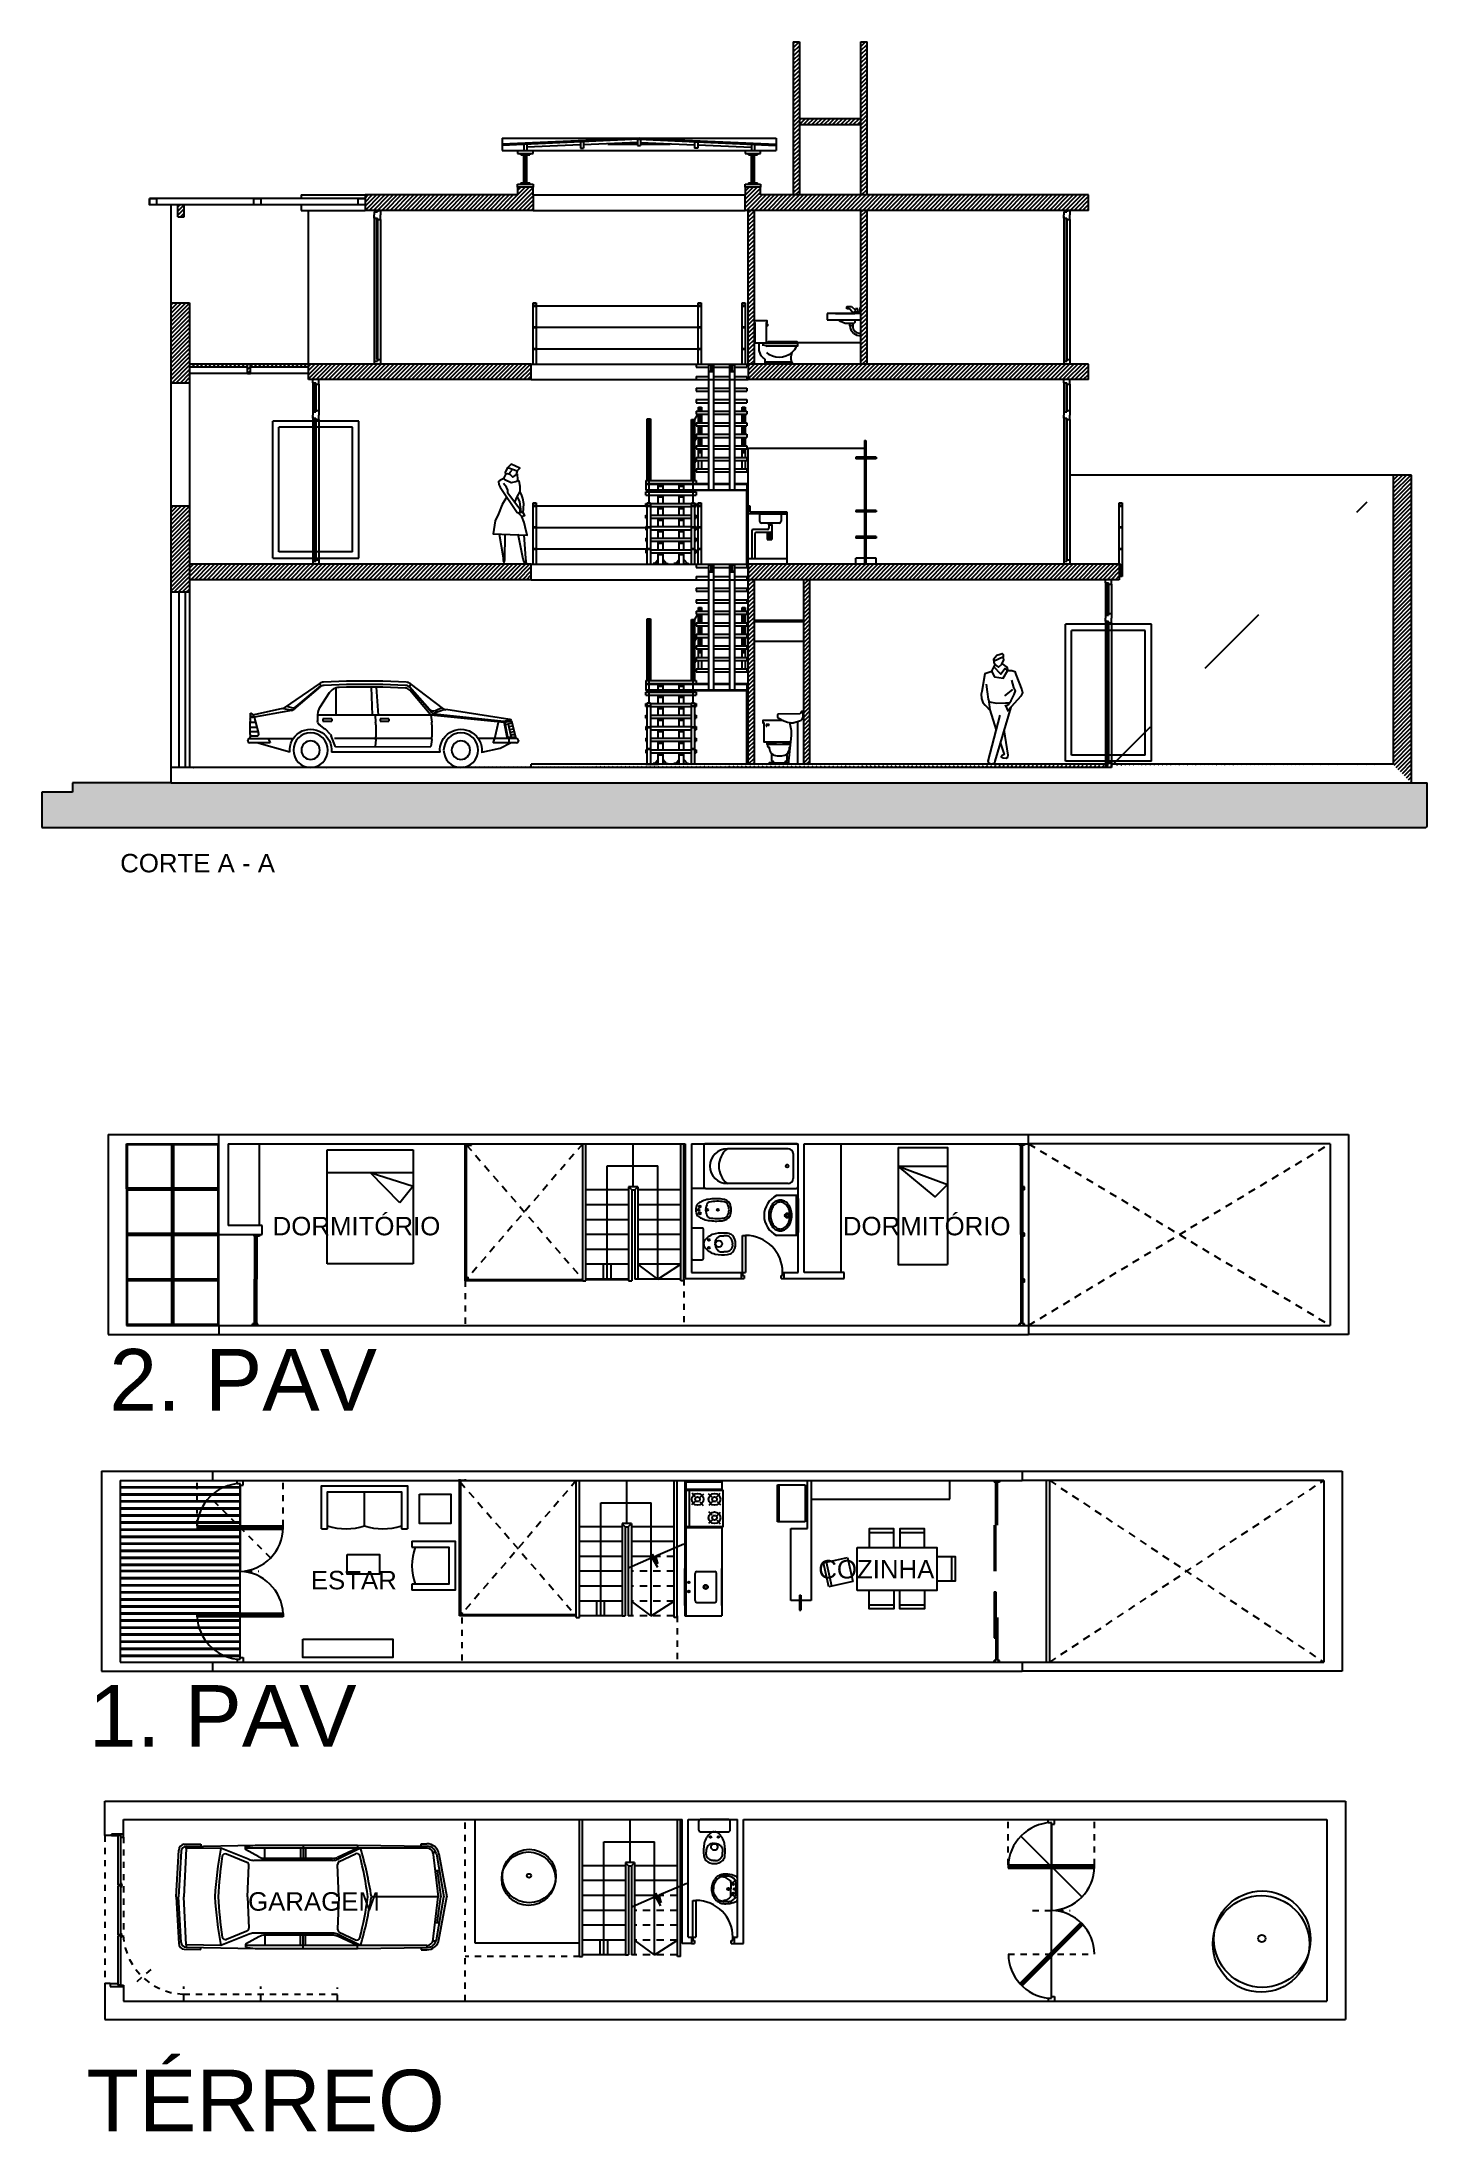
# Model space of a CAD drawing. Extents: x 106.2 to 128.7, y 217.9 to 251.9.
import ezdxf

# ---------------------------------------------------------------- set-up
doc = ezdxf.new("R2010")
doc.units = 0
doc.header["$LTSCALE"] = 0.01
for name, pattern in [('ACAD_ISO02W100', [15, 12, -3]), ('ACAD_ISO03W100', [30, 12, -18]), ('CENTERX2', [101.6, 63.5, -12.7, 12.7, -12.7]), ('DASHDOTX2', [50.8, 25.4, -12.7, 0, -12.7])]:
    doc.linetypes.add(name, pattern=pattern)
doc.layers.get('0').update_dxf_attribs({"linetype": 'CONTINUOUS'})
for name, color, linetype in [('01', 8, 'CONTINUOUS'), ('02', 1, 'CONTINUOUS'), ('03', 2, 'CONTINUOUS')]:
    doc.layers.add(name, color=color, linetype=linetype)
doc.styles.add('STYLE1', font='arial.ttf')
pattern_1 = [(45, (142.476395, 232.97144), (-0.03367596, 0.03367596), [])]

msp = doc.modelspace()

# ---------------------------------------------------------------- texts
at = {"layer": '01', "color": 0, "ltscale": 0.3, "style": 'STYLE1'}
for s, height, p in [('DORMITÓRIO', 0.3, (109.952, 232.512)), ('DORMITÓRIO', 0.3, (119.214, 232.512)), ('2. PAV', 1, (107.299, 229.665)), ('COZINHA', 0.3, (118.815, 226.937)), ('ESTAR', 0.3, (110.572, 226.76)), ('1. PAV', 1, (106.967, 224.204)), ('GARAGEM', 0.3, (109.553, 221.539)), ('TÉRREO', 1, (106.929, 217.955))]:
    msp.add_text(s, height=height, dxfattribs=at).set_placement(p)
at = {"layer": '03', "insert": (107.476, 238.709), "char_height": 0.3, "width": 5.2772, "attachment_point": 1, "style": 'STYLE1'}
msp.add_mtext('CORTE A - A ', dxfattribs=at)

# ---------------------------------------------------------------- blocks, each defined once
blk = doc.blocks.new('SAPLS524')
for p, q in [((-0.3, 0), (0.3, 0)), ((-0.25, -0.196), (-0.25, -0.486)), ((-0.22, -0.166), (0.22, -0.166)), ((0.25, -0.196), (0.25, -0.486)), ((-0.3, -0.6), (0.3, -0.6)), ((-0.22, -0.516), (0.22, -0.516))]:
    blk.add_line(p, q)
at = {"color": 30}
for centre, radius in [((-0.075, -0.066), 0.015), ((0, -0.341), 0.035), ((0, -0.341), 0.025), ((0.075, -0.066), 0.015)]:
    blk.add_circle(centre, radius, dxfattribs=at)
for centre, start, end in [((-0.22, -0.196), 90, 180), ((0.22, -0.196), 0, 90), ((-0.22, -0.486), 180, 270), ((0.22, -0.486), 270, 0)]:
    blk.add_arc(centre, 0.03, start, end)
blk = doc.blocks.new('EDPLS503')
blk.add_line((0.3, -0.05), (-0.3, -0.05))
at = {"color": 30}
for p, q in [((0.11, -0.225), (0.051, -0.278)), ((0.113, -0.147), (0.059, -0.088)), ((0.187, -0.228), (0.241, -0.287)), ((0.19, -0.15), (0.249, -0.097)), ((-0.19, -0.5), (-0.249, -0.553)), ((-0.187, -0.422), (-0.241, -0.363)), ((-0.113, -0.503), (-0.059, -0.562)), ((-0.11, -0.425), (-0.051, -0.372)), ((0.11, -0.425), (0.051, -0.372)), ((0.113, -0.503), (0.059, -0.562)), ((0.187, -0.422), (0.241, -0.363)), ((0.19, -0.5), (0.249, -0.553))]:
    blk.add_line(p, q, dxfattribs=at)
blk.add_lwpolyline([(0.3, 0), (0.3, -0.6), (-0.3, -0.6), (-0.3, 0), (0.3, 0)])
for centre in [(0.15, -0.188), (-0.15, -0.463), (0.15, -0.463)]:
    blk.add_circle(centre, 0.0957)
for centre in [(0.15, -0.188), (-0.15, -0.463), (0.15, -0.463)]:
    blk.add_circle(centre, 0.0375, dxfattribs=at)
blk = doc.blocks.new('MHPLS501')
for p, q in [((-0.4, 0), (-0.4, 0.4)), ((-0.4, 0.4), (0, 0.4)), ((-0.4, 0.35), (0, 0.35)), ((0, 0.4), (0, 0)), ((0, 0), (-0.4, 0))]:
    blk.add_line(p, q)
blk = doc.blocks.new('MHPLS503')
blk.add_line((-0.3, 0), (-0.3, -0.8))
for points in [[(0, 0), (-1.9, 0), (-1.9, -0.8)], [(0, 0), (0, -0.8), (-1.9, -0.8)], [(-0.3, 0), (-0.6, -0.8), (-0.8, -0.6), (-0.3, 0)]]:
    blk.add_lwpolyline(points)
blk = doc.blocks.new('MHPLS507')
for p, q in [((0, -0.35), (0, 0.35)), ((0.593, 0.587), (0.193, 0.587)), ((1.093, 0.587), (0.693, 0.587)), ((1.53, 0.2), (1.53, -0.2)), ((0.593, -0.587), (0.193, -0.587)), ((1.093, -0.587), (0.693, -0.587))]:
    blk.add_line(p, q)
for points in [[(0, 0.35), (1.293, 0.35), (1.293, -0.35), (0, -0.35)], [(0.593, 0.35), (0.593, 0.65), (0.193, 0.65), (0.193, 0.35)], [(1.093, 0.35), (1.093, 0.65), (0.693, 0.65), (0.693, 0.35)], [(1.293, 0.2), (1.593, 0.2), (1.593, -0.2), (1.293, -0.2)], [(0.593, -0.35), (0.593, -0.65), (0.193, -0.65), (0.193, -0.35)], [(1.093, -0.35), (1.093, -0.65), (0.693, -0.65), (0.693, -0.35)]]:
    blk.add_lwpolyline(points)
blk = doc.blocks.new('MHPLS512')
for p, q in [((0, -0.65), (0, -0.1)), ((-0.7, -0.7), (-0.6, -0.7)), ((0.6, -0.7), (0.7, -0.7))]:
    blk.add_line(p, q)
for points in [[(-0.7, -0.7), (-0.7, 0), (0.7, 0), (0.7, -0.7)], [(-0.6, -0.7), (-0.6, -0.1), (0.6, -0.1), (0.6, -0.7)]]:
    blk.add_lwpolyline(points)
for centre in [(-0.3, 0.225), (0.3, 0.225)]:
    blk.add_arc(centre, 0.925, 251.0754, 288.9246)
blk = doc.blocks.new('MHPLS514')
for p, q in [((-0.3, -0.65), (-0.3, -0.1)), ((-0.4, -0.7), (-0.3, -0.7)), ((0.3, -0.7), (0.4, -0.7))]:
    blk.add_line(p, q)
for points in [[(-0.4, -0.7), (-0.4, 0), (0.4, 0), (0.4, -0.7)], [(-0.3, -0.7), (-0.3, -0.1), (0.3, -0.1), (0.3, -0.7)]]:
    blk.add_lwpolyline(points)
blk.add_arc((0, 0.225), 0.925, 251.0754, 288.9246)
blk = doc.blocks.new('EDPLS017')
at = {"color": 0, "linetype": 'ByBlock'}
for p, q in [((0, 0), (0.6, 0)), ((0, -0.45), (0, 0)), ((0.6, 0), (0.6, -0.45)), ((0.6, -0.425), (0, -0.425)), ((0.6, -0.45), (0, -0.45)), ((0.422, -0.45), (0.422, -0.425))]:
    blk.add_line(p, q, dxfattribs=at)
blk = doc.blocks.new('PEVFN002')
for p, q in [((0.254, 1.215), (0.12, 1.115)), ((0.137, 1), (0.205, 1.001)), ((0.185, 0.856), (0.138, 0.967))]:
    blk.add_line(p, q)
blk.add_lwpolyline([(0.102, 1.74), (0.057, 1.727), (0.003, 1.695), (-0.035, 1.68), (-0.059, 1.71), (-0.002, 1.776), (0.052, 1.791), (0.084, 1.801), (0.1, 1.783)], close=True)
for points in [[(-0.059, 1.71), (-0.051, 1.653), (-0.014, 1.608), (0.025, 1.581), (0.077, 1.625), (0.112, 1.697), (0.102, 1.74)], [(-0.086, 1.506), (-0.197, 1.471), (-0.244, 1.183), (-0.255, 1.14), (-0.25, 1.071), (-0.23, 1.007), (-0.195, 0.96), (-0.109, 0.873)], [(-0.032, 1.63), (-0.088, 1.511), (-0.043, 1.423), (0.1, 1.402), (0.173, 1.521), (0.133, 1.557), (0.063, 1.464), (-0.053, 1.586)], [(0.082, 1.635), (0.159, 1.579), (0.174, 1.523), (0.241, 1.522), (0.292, 1.508), (0.307, 1.46), (0.404, 1.208), (0.414, 1.16), (0.386, 1.107), (0.178, 0.874)], [(0.147, 0.944), (0.182, 0.965), (0.228, 1.036), (0.277, 1.132), (0.302, 1.193), (0.273, 1.247), (0.242, 1.365)], [(-0.178, 1.302), (-0.161, 1.177), (-0.146, 1.056), (-0.127, 1.016), (-0.005, 0.996), (0.137, 1)], [(0.226, 0.928), (-0.036, 0.053), (-0.042, 0.019), (-0.079, 0), (-0.125, 0.011), (-0.143, 0.049), (0.054, 0.797)], [(-0.009, 0.556), (-0.113, 0.885), (-0.127, 1.016)], [(0.054, 0.354), (0.115, 0.161), (0.082, 0.142), (0.066, 0.121), (0.1, 0.103), (0.151, 0.099), (0.175, 0.115), (0.179, 0.147), (0.117, 0.562)]]:
    blk.add_lwpolyline(points)
blk = doc.blocks.new('AUPLS502')
for p, q in [((-2.208, 0.697), (-2.333, 0)), ((-2.166, 0.698), (-2.289, 0)), ((-2.108, 0.731), (-2.197, 0)), ((-2.162, 0.72), (-2.109, 0.72)), ((-0.887, 0.84), (-2.021, 0.822)), ((-2.012, 0.792), (-2.013, 0.822)), ((-2.012, 0.792), (0.935, 0.792)), ((-1.918, 0.861), (-2.01, 0.861)), ((-1.918, 0.824), (-1.918, 0.861)), ((-0.935, 0.792), (-0.569, 0.612)), ((0.777, 0.84), (-0.887, 0.84)), ((-0.887, 0.84), (-0.887, 0.792)), ((-0.887, 0.792), (-0.557, 0.64)), ((-0.589, 0.574), (-0.853, 0.7)), ((-0.04, 0.792), (-0.04, 0.624)), ((0, 0.84), (0, 0.624)), ((0.04, 0.792), (0.04, 0.624)), ((0.62, 0.624), (0.62, 0.792)), ((0.716, 0.648), (0.935, 0.768)), ((1.901, 0.817), (0.777, 0.84)), ((0.935, 0.816), (0.777, 0.84)), ((0.875, 0.606), (1.334, 0.792)), ((0.912, 0.557), (1.244, 0.692)), ((0.935, 0.768), (0.935, 0.816)), ((1.334, 0.792), (1.896, 0.783)), ((1.66, 0.856), (1.66, 0.823)), ((1.929, 0.853), (1.66, 0.856)), ((1.896, 0.783), (1.897, 0.817)), ((1.896, 0.783), (1.938, 0)), ((1.979, 0.742), (2.022, 0)), ((2.062, 0), (2.019, 0.759)), ((-2.181, 0.422), (-2.24, 0)), ((-2.214, 0.424), (-2.146, 0.424)), ((-0.583, 0), (-0.561, 0.527)), ((-0.481, 0.592), (0.8, 0.592)), ((-0.478, 0.624), (0.62, 0.624)), ((0.903, 0), (0.881, 0.509)), ((-2.197, 0), (-1.11, 0)), ((-2.208, -0.697), (-2.333, 0)), ((-2.166, -0.698), (-2.289, 0)), ((-2.181, -0.422), (-2.24, 0)), ((-2.108, -0.731), (-2.197, 0)), ((-0.583, 0), (-0.561, -0.527)), ((0.903, 0), (0.881, -0.509)), ((1.896, -0.783), (1.938, 0)), ((1.979, -0.742), (2.022, 0)), ((2.062, 0), (2.019, -0.759)), ((-2.214, -0.424), (-2.146, -0.424)), ((-0.935, -0.792), (-0.569, -0.612)), ((-0.887, -0.792), (-0.557, -0.64)), ((-0.589, -0.574), (-0.853, -0.7)), ((-0.481, -0.592), (0.8, -0.592)), ((-0.478, -0.624), (0.62, -0.624)), ((-0.04, -0.792), (-0.04, -0.624)), ((0, -0.84), (0, -0.624)), ((0.04, -0.792), (0.04, -0.624)), ((0.62, -0.624), (0.62, -0.792)), ((0.716, -0.648), (0.935, -0.768)), ((0.875, -0.606), (1.334, -0.792)), ((0.912, -0.557), (1.244, -0.692)), ((-2.162, -0.72), (-2.109, -0.72)), ((-0.887, -0.84), (-2.021, -0.822)), ((-2.012, -0.792), (-2.013, -0.822)), ((-2.012, -0.792), (0.935, -0.792)), ((-1.918, -0.861), (-2.01, -0.861)), ((-1.918, -0.824), (-1.918, -0.861)), ((-0.887, -0.84), (-0.887, -0.792)), ((0.777, -0.84), (-0.887, -0.84)), ((0.935, -0.816), (0.777, -0.84)), ((1.901, -0.817), (0.777, -0.84)), ((0.935, -0.768), (0.935, -0.816)), ((1.334, -0.792), (1.896, -0.783)), ((1.66, -0.856), (1.66, -0.823)), ((1.929, -0.853), (1.66, -0.856)), ((1.896, -0.783), (1.897, -0.817))]:
    blk.add_line(p, q)
for centre, radius, start, end in [((-2.011, 0.661), 0.2, 89.6059, 169.7934), ((-2.018, 0.672), 0.15, 90.8772, 169.9992), ((-2.012, 0.692), 0.1, 90, 173.024), ((5.513, -1.046), 6.705, 164.0955, 171.0276), ((-0.874, 0.655), 0.05, 64.4236, 163.8009), ((1.263, 0.646), 0.05, 13.1488, 112.1811), ((-5.048, -0.408), 6.494, 3.6062, 10.6501), ((1.9, 0.737), 0.08, 3.2191, 89.3245), ((1.919, 0.753), 0.1, 3.1608, 84.5613), ((5.542, -0.95), 6.664, 165.9376, 171.8019), ((-0.611, 0.529), 0.05, 357.5478, 64.4236), ((-0.481, 0.792), 0.2, 243.8694, 270), ((-0.478, 0.824), 0.2, 246.7861, 270), ((0.62, 0.824), 0.2, 270, 298.6282), ((0.8, 0.792), 0.2, 270, 291.9752), ((0.93, 0.511), 0.05, 112.1811, 182.5243), ((-5.098, -0.32), 6.484, 2.8274, 8.6702), ((5.513, 1.046), 6.705, 188.9724, 195.9045), ((5.542, 0.95), 6.664, 188.1981, 194.0624), ((-5.098, 0.32), 6.484, 351.3298, 357.1726), ((-5.048, 0.408), 6.494, 349.3499, 356.3938), ((-0.874, -0.655), 0.05, 196.1991, 295.5764), ((-0.611, -0.529), 0.05, 295.5764, 2.4522), ((-0.481, -0.792), 0.2, 90, 116.1306), ((-0.478, -0.824), 0.2, 90, 113.2139), ((0.62, -0.824), 0.2, 61.3718, 90), ((0.8, -0.792), 0.2, 68.0248, 90), ((0.93, -0.511), 0.05, 177.4757, 247.8189), ((1.263, -0.646), 0.05, 247.8189, 346.8512), ((-2.011, -0.661), 0.2, 190.2066, 270.3941), ((-2.018, -0.672), 0.15, 190.0008, 269.1228), ((-2.012, -0.692), 0.1, 186.976, 270), ((1.9, -0.737), 0.08, 270.6755, 356.7809), ((1.919, -0.753), 0.1, 275.4387, 356.8392)]:
    blk.add_arc(centre, radius, start, end)
blk = doc.blocks.new('AUVLS502')
at = {"extrusion": (1.22406e-16, 0, -1)}
for p, q in [((0.281, 0.953), (0.825, 1.363)), ((0.819, 1.359), (0.833, 1.314)), ((0.881, 1.383), (1.269, 1.4)), ((1.273, 1.4), (1.852, 1.4)), ((1.856, 1.4), (2.233, 1.385)), ((2.276, 1.324), (2.296, 1.36)), ((2.286, 1.368), (2.869, 0.968)), ((0.48, 0.894), (0.827, 1.297)), ((0.489, 0.846), (0.829, 1.253)), ((0.833, 1.314), (0.509, 0.944)), ((0.898, 1.331), (1.269, 1.348)), ((0.901, 1.288), (1.269, 1.305)), ((1.273, 1.348), (1.852, 1.348)), ((1.273, 1.305), (1.852, 1.305)), ((1.375, 1.301), (1.343, 0.846)), ((1.459, 1.301), (1.441, 0.846)), ((1.856, 1.348), (2.221, 1.333)), ((1.856, 1.305), (1.979, 1.3)), ((2.029, 1.292), (2.029, 0.846)), ((2.138, 1.209), (2.295, 0.97)), ((2.675, 0.987), (2.276, 1.324)), ((2.712, 0.941), (2.282, 1.309)), ((-0.82, 0.756), (-0.892, 0.468)), ((-0.829, 0.72), (-0.721, 0.694)), ((-0.822, 0.746), (-0.702, 0.727)), ((-0.77, 0.705), (-0.814, 0.488)), ((-0.808, 0.774), (-0.698, 0.748)), ((-0.795, 0.778), (0.245, 0.938)), ((-0.71, 0.751), (-0.763, 0.468)), ((-0.698, 0.748), (-0.75, 0.468)), ((-0.702, 0.727), (0.489, 0.846)), ((-0.698, 0.748), (0.427, 0.867)), ((-0.549, 0.468), (-0.611, 0.736)), ((0.261, 0.942), (0.459, 0.87)), ((0.415, 0.924), (0.309, 0.974)), ((0.459, 0.87), (0.489, 0.846)), ((0.47, 0.693), (0.47, 0.494)), ((0.489, 0.846), (0.473, 0.735)), ((0.489, 0.846), (2.328, 0.846)), ((1.168, 0.79), (1.313, 0.79)), ((1.168, 0.79), (1.168, 0.75)), ((1.313, 0.75), (1.168, 0.75)), ((1.313, 0.79), (1.313, 0.75)), ((1.382, 0.693), (1.382, 0.494)), ((1.39, 0.846), (1.385, 0.735)), ((2.098, 0.79), (2.244, 0.79)), ((2.098, 0.79), (2.098, 0.75)), ((2.244, 0.75), (2.098, 0.75)), ((2.244, 0.79), (2.244, 0.75)), ((2.328, 0.861), (2.328, 0.754)), ((2.828, 0.996), (2.75, 0.972)), ((2.75, 0.923), (3.418, 0.804)), ((2.881, 0.959), (2.768, 0.935)), ((2.897, 0.956), (3.356, 0.854)), ((3.36, 0.814), (3.285, 0.549)), ((3.337, 0.731), (3.426, 0.731)), ((3.36, 0.814), (3.368, 0.854)), ((3.418, 0.839), (3.36, 0.814)), ((3.378, 0.858), (3.418, 0.881)), ((3.418, 0.804), (3.418, 0.881)), ((3.422, 0.782), (3.418, 0.804)), ((3.426, 0.72), (3.426, 0.56)), ((-0.935, 0.438), (-0.935, 0.428)), ((-0.905, 0.468), (-0.273, 0.468)), ((-0.905, 0.398), (-0.522, 0.398)), ((-0.887, 0.488), (-0.759, 0.488)), ((-0.877, 0.528), (-0.806, 0.528)), ((-0.865, 0.576), (-0.799, 0.565)), ((-0.853, 0.623), (-0.789, 0.612)), ((-0.841, 0.671), (-0.779, 0.66)), ((-0.64, 0.313), (-0.804, 0.398)), ((-0.779, 0.468), (-0.779, 0.398)), ((-0.522, 0.398), (-0.549, 0.468)), ((0.471, 0.468), (2.054, 0.468)), ((0.473, 0.454), (0.489, 0.337)), ((1.384, 0.454), (1.39, 0.337)), ((3.432, 0.469), (2.712, 0.469)), ((2.779, 0.248), (3.316, 0.399)), ((3.131, 0.469), (3.1, 0.399)), ((3.1, 0.399), (3.432, 0.399)), ((3.293, 0.576), (3.426, 0.576)), ((3.418, 0.511), (3.314, 0.511)), ((3.426, 0.656), (3.315, 0.656)), ((3.417, 0.469), (3.421, 0.495)), ((3.462, 0.429), (3.462, 0.439)), ((-0.338, 0.248), (-0.64, 0.313)), ((-0.334, 0.247), (-0.328, 0.247)), ((0.338, 0.247), (2.103, 0.247)), ((2.039, 0.333), (0.489, 0.337))]:
    blk.add_line(p, q, dxfattribs=at)
for p, q in [((2.221, 0.633), (2.28, 0.681)), ((2.039, 0.333), (2.106, 0.512)), ((2.123, 0.54), (2.194, 0.614))]:
    blk.add_line(p, q)
for centre, radius in [((0, 0.28), 0.28), ((0, 0.28), 0.15), ((2.441, 0.28), 0.28), ((2.441, 0.28), 0.15)]:
    blk.add_circle(centre, radius)
for centre, radius, start, end in [((-0.885, 1.283), 0.1, 52.9643, 87.4726), ((-1.273, 1.3), 0.1, 87.4726, 90), ((-1.852, 1.3), 0.1, 90, 92.3103), ((-2.229, 1.285), 0.1, 92.3103, 124.4204), ((-0.902, 1.232), 0.1, 40.7607, 87.4726), ((-0.906, 1.189), 0.1, 39.9123, 87.4726), ((-1.273, 1.248), 0.1, 87.4726, 90), ((-1.273, 1.205), 0.1, 87.4726, 90), ((-1.852, 1.248), 0.1, 90, 92.3103), ((-1.852, 1.205), 0.1, 90, 92.3103), ((-1.971, 1.1), 0.2, 92.3103, 146.7975), ((-2.217, 1.233), 0.1, 92.3103, 130.6118), ((0.791, 0.749), 0.03, 14.0275, 81.2922), ((-0.233, 1.017), 0.08, 232.9643, 261.2922), ((-0.449, 0.996), 0.08, 221.2171, 295.1633), ((-0.419, 0.947), 0.08, 220.7607, 263.9748), ((-0.77, 0.693), 0.3, 0, 8.0509), ((-1.682, 0.693), 0.3, 0, 8.0509), ((-2.128, 0.861), 0.2, 146.7975, 180), ((-2.726, 1.048), 0.08, 252.5218, 310.2263), ((-2.751, 1.013), 0.08, 257.8378, 310.6118), ((-2.764, 1.001), 0.08, 280.1035, 310.6118), ((-2.914, 1.034), 0.08, 282.4793, 304.4204), ((-3.363, 0.883), 0.03, 239.9108, 282.4793), ((-3.026, 0.72), 0.4, 171.131, 180), ((0.905, 0.438), 0.03, 0, 90), ((0.905, 0.428), 0.03, 270, 0), ((-0.77, 0.494), 0.3, 352.2462, 0), ((-1.682, 0.494), 0.3, 352.2462, 0), ((-3.314, 0.541), 0.03, 270, 15.8483), ((-3.026, 0.56), 0.4, 180, 189.3769), ((-3.432, 0.439), 0.03, 90, 180), ((-3.432, 0.429), 0.03, 180, 270)]:
    blk.add_arc(centre, radius, start, end, dxfattribs=at)
for centre, radius, start, end in [((2.248, 0.754), 0.08, 293.7347, 0), ((0, 0.28), 0.34, 354.3971, 185.4301), ((2.441, 0.28), 0.34, 354.6007, 185.6029), ((2.181, 0.485), 0.08, 136.95, 160.4828), ((2.253, 0.56), 0.08, 113.7347, 136.95)]:
    blk.add_arc(centre, radius, start, end)
blk = doc.blocks.new('SAVLS524')
for p, q in [((-0.175, 0.82), (-0.175, 0.7)), ((0.175, 0.82), (0.175, 0.7)), ((0.145, 0.67), (-0.145, 0.67)), ((-0.025, 0.64), (-0.025, 0.67)), ((-0.025, 0.64), (0.025, 0.64)), ((0.025, 0.64), (0.025, 0.67))]:
    blk.add_line(p, q)
for centre, start, end in [((-0.145, 0.7), 180, 270), ((0.145, 0.7), 270, 0)]:
    blk.add_arc(centre, 0.03, start, end)
blk = doc.blocks.new('LVCHL-BA')
blk.add_lwpolyline([(0.058, 0.704, -0.333627), (0, 0.781), (0, 0.858), (0.023, 0.858, -0.414214), (0.038, 0.843), (0.038, 0.838, 0.414214), (0.053, 0.823), (0.403, 0.814, -0.414214), (0.418, 0.799), (0.418, 0.791, -0.187316), (0.405, 0.757), (0.36, 0.731, -0.122922), (0.34, 0.717), (0.253, 0.686, -0.15718), (0.13, 0.683)], format="xyb", close=True)
blk = doc.blocks.new('LVL-PIE')
blk.add_lwpolyline([(0.218, 0.678, -0.114992), (0.127, 0.683), (0.092, 0.693), (0.092, 0), (0.236, 0), (0.191, 0.468, -0.088806), (0.195, 0.573)], format="xyb", close=True)
blk = doc.blocks.new('SAVLS508')
for name in ['LVCHL-BA', 'LVL-PIE']:
    blk.add_blockref(name, (0, 0))
blk = doc.blocks.new('SAVLS020')
at = {"linetype": 'ByBlock'}
for p, q in [((-0.229, 0.343), (-0.686, 0.343)), ((-0.174, 0.026), (-0.601, 0.026))]:
    blk.add_line(p, q, dxfattribs=at)
blk.add_line((-0.191, 0.343), (-0.077, 0.343))
at = {"color": 30, "linetype": 'ByBlock'}
for p, q in [((-0.678, 0.292), (-0.204, 0.292)), ((-0.174, 0.038), (-0.601, 0.038))]:
    blk.add_line(p, q, dxfattribs=at)
blk.add_lwpolyline([(-0.174, 0), (-0.174, 0.075, -0.041527), (-0.108, 0.134), (-0.08, 0.209, -0.013997), (-0.077, 0.235), (-0.077, 0.343), (-0.013, 0.343), (-0.013, 0.673), (0, 0.673), (0, 0.711), (-0.204, 0.711), (-0.204, 0.673), (-0.191, 0.673), (-0.191, 0.343), (-0.229, 0.343), (-0.229, 0.368), (-0.686, 0.368), (-0.686, 0.343), (-0.699, 0.343), (-0.699, 0.292), (-0.678, 0.292, 0.107103), (-0.607, 0.189, -0.201844), (-0.601, 0.038), (-0.601, 0.026), (-0.614, 0.026), (-0.614, 0)], format="xyb")
blk.add_lwpolyline([(-0.191, 0.651), (-0.213, 0.651), (-0.213, 0.625), (-0.2, 0.625), (-0.2, 0.638), (-0.191, 0.638)], dxfattribs=at)
for centre, radius, start, end in [((-0.404, 0.405), 0.296, 226.8374, 313.5791), ((-0.109, 0.134), 0.185, 95.9061, 120.9638)]:
    blk.add_arc(centre, radius, start, end, dxfattribs=at)
blk = doc.blocks.new('SAVLS029')
at = {"linetype": 'ByBlock'}
for p, q in [((-0.044, 0.025), (0.044, 0.025)), ((-0.044, 0), (-0.044, 0.025)), ((-0.028, 0.025), (-0.019, 0.076)), ((-0.019, 0.076), (0.019, 0.076)), ((0.019, 0.076), (0.028, 0.025)), ((0.083, 0.114), (0.022, 0.061)), ((0.108, 0.076), (0.044, 0)), ((0.044, 0.025), (0.044, 0)), ((0.159, 0.114), (0.083, 0.114)), ((0.171, 0.089), (0.108, 0.076)), ((0.121, 0.076), (0.121, 0.079)), ((0.121, 0.076), (0.159, 0.076)), ((0.159, 0.114), (0.171, 0.089)), ((0.159, 0.076), (0.159, 0.086))]:
    blk.add_line(p, q, dxfattribs=at)
blk = doc.blocks.new('PEVFN003')
for points in [[(-0.03, 1.008), (-0.07, 1.094), (-0.117, 1.181), (-0.12, 1.262), (-0.104, 1.351), (-0.081, 1.37), (-0.062, 1.344), (0.027, 1.321), (0.129, 1.37), (0.146, 1.392), (0.108, 1.469), (0.082, 1.474), (0.048, 1.466), (0.002, 1.418), (-0.076, 1.472)], [(0.146, 1.392), (0.211, 1.361), (0.235, 1.347), (0.231, 1.298), (0.207, 1.254), (-0.071, 0.839), (-0.115, 0.837), (-0.12, 0.888), (-0.06, 0.968), (0.08, 1.154), (0.081, 1.202), (0.103, 1.254), (0.151, 1.312)], [(-0.081, 1.37), (-0.076, 1.472)], [(-0.069, 1.519), (-0.054, 1.457)], [(0.05, 1.462), (0.045, 1.498), (0.001, 1.545)], [(0.113, 1.457), (0.123, 1.493), (0.081, 1.575)], [(0.101, 1.096), (0.175, 0.97), (0.235, 0.822), (0.287, 0.704), (0.319, 0.496), (-0.233, 0.473), (-0.197, 0.609), (-0.181, 0.679), (-0.145, 0.779)], [(-0.165, 0.838), (-0.176, 0.98), (-0.16, 1.068), (-0.146, 1.116), (-0.115, 1.176)], [(-0.132, 0.852), (-0.111, 1.014), (-0.072, 1.098)], [(-0.117, 0.858), (-0.168, 0.837), (-0.189, 0.788), (-0.143, 0.779), (-0.116, 0.805), (-0.08, 0.839)], [(-0.178, 0.478), (-0.203, 0.095), (-0.216, 0.011), (-0.197, 0.003), (-0.167, 0.083), (-0.085, 0.487)], [(0.224, 0.492), (0.158, 0.109), (0.161, 0.059), (0.144, 0.034), (0.129, 0.073), (0.126, 0.488)]]:
    blk.add_lwpolyline(points)
blk.add_lwpolyline([(-0.069, 1.519), (-0.11, 1.562), (0.028, 1.626), (0.081, 1.575)], close=True)
blk = doc.blocks.new('ARPLS508')
for centre in [(0.011, 0.003), (0.046, -0.029)]:
    blk.add_circle(centre, 0.47)
at = {"color": 42}
blk.add_circle((0.004, 0.003), 0.0355, dxfattribs=at)

# ---------------------------------------------------------------- hatches: boundary and pattern name
at = {"layer": '01', "ltscale": 0.3}
h = msp.add_hatch(dxfattribs=at)
h.set_pattern_fill('ANSI31', color=256, scale=0.015, style=0)
h.set_pattern_definition(pattern_1)
h.paths.add_polyline_path([(118.508, 251.903), (118.408, 251.903), (118.408, 249.414), (118.508, 249.414)])
h.paths.add_polyline_path([(119.508, 250.658), (118.508, 250.658), (118.508, 250.558), (119.508, 250.558)])
h.paths.add_polyline_path([(119.608, 251.903), (119.508, 251.903), (119.508, 249.414), (119.608, 249.414)])
h = msp.add_hatch(dxfattribs=at)
h.set_pattern_fill('ANSI31', color=256, scale=0.015, style=0)
h.set_pattern_definition(pattern_1)
h.paths.add_polyline_path([(114.182, 249.539), (113.932, 249.539), (113.932, 249.414), (111.454, 249.414), (111.454, 249.164), (114.182, 249.164), (114.182, 249.414)])
h = msp.add_hatch(dxfattribs=at)
h.set_pattern_fill('ANSI31', color=256, scale=0.015, style=0)
h.set_pattern_definition(pattern_1)
h.paths.add_polyline_path([(123.203, 249.414), (117.879, 249.414), (117.879, 249.539), (117.629, 249.539), (117.629, 249.414), (117.629, 249.164), (123.203, 249.164)])
h = msp.add_hatch(dxfattribs=at)
h.set_pattern_fill('ANSI31', color=256, scale=0.015, style=0)
h.set_pattern_definition(pattern_1)
h.paths.add_polyline_path([(108.514, 249.256), (108.414, 249.256), (108.414, 249.061), (108.514, 249.061)])
h = msp.add_hatch(dxfattribs=at)
h.set_pattern_fill('ANSI31', color=256, scale=0.015, style=0)
h.set_pattern_definition(pattern_1)
h.paths.add_polyline_path([(117.778, 249.164), (117.678, 249.164), (117.678, 246.664), (117.778, 246.664)])
h.paths.add_polyline_path([(119.608, 249.164), (119.508, 249.164), (119.508, 246.664), (119.608, 246.664)])
h = msp.add_hatch(dxfattribs=at)
h.set_pattern_fill('ANSI31', color=256, scale=0.015, style=0)
h.set_pattern_definition(pattern_1)
h.paths.add_polyline_path([(108.603, 247.664), (108.303, 247.664), (108.303, 246.364), (108.603, 246.364)])
h = msp.add_hatch(dxfattribs=at)
h.set_pattern_fill('ANSI31', color=256, scale=0.015, style=0)
h.set_pattern_definition(pattern_1)
h.paths.add_polyline_path([(114.153, 246.664), (110.536, 246.664), (110.536, 246.414), (114.153, 246.414)])
h.paths.add_polyline_path([(108.603, 242.964), (108.603, 244.364), (108.303, 244.364), (108.303, 242.964)])
h.paths.add_polyline_path([(114.153, 243.414), (108.603, 243.414), (108.603, 243.164), (114.153, 243.164)])
h = msp.add_hatch(dxfattribs=at)
h.set_pattern_fill('ANSI31', color=256, scale=0.015, style=0)
h.set_pattern_definition(pattern_1)
h.paths.add_polyline_path([(109.545, 246.664), (108.603, 246.664), (108.603, 246.614), (109.545, 246.614)])
h.paths.add_polyline_path([(110.536, 246.664), (109.595, 246.664), (109.595, 246.614), (110.536, 246.614)])
h.paths.add_polyline_path([(109.595, 246.664), (109.545, 246.664), (109.545, 246.514), (109.595, 246.514)])
h = msp.add_hatch(dxfattribs=at)
h.set_pattern_fill('ANSI31', color=256, scale=0.015, style=0)
h.set_pattern_definition(pattern_1)
h.paths.add_polyline_path([(123.703, 243.414), (117.678, 243.414), (117.678, 243.164), (123.703, 243.164)])
h.paths.add_polyline_path([(123.203, 246.664), (117.678, 246.664), (117.678, 246.414), (123.203, 246.414)])
h = msp.add_hatch(dxfattribs=at)
h.set_pattern_fill('ANSI31', color=256, scale=0.015, style=0)
h.set_pattern_definition(pattern_1)
edge = h.paths.add_edge_path()
edge.add_line((123.578, 240.114), (114.153, 240.114))
edge.add_line((114.153, 240.114), (108.303, 240.114))
edge.add_line((108.303, 239.864), (128.453, 239.864))
edge.add_line((108.303, 239.864), (108.303, 240.114))
edge.add_line((128.153, 240.164), (123.578, 240.164))
edge.add_line((128.153, 244.864), (128.153, 240.164))
edge.add_line((128.453, 239.864), (128.453, 244.864))
edge.add_line((128.453, 244.864), (128.153, 244.864))
h = msp.add_hatch(dxfattribs=at)
h.set_pattern_fill('ANSI31', color=256, scale=0.015, style=0)
h.set_pattern_definition(pattern_1)
h.paths.add_polyline_path([(117.778, 243.164), (117.678, 243.164), (117.678, 240.164), (117.778, 240.164)])
h.paths.add_polyline_path([(118.678, 243.164), (118.578, 243.164), (118.578, 240.164), (118.678, 240.164)])
h = msp.add_hatch(dxfattribs=at)
h.set_pattern_fill('EARTH', color=256, scale=0.04, angle=45, style=0)
h.set_pattern_definition([(45, (142.4764, 232.97144), (3e-17, 0.3592102), [0.254, -0.254]), (45, (142.40904, 233.0388), (3e-17, 0.3592102), [0.254, -0.254]), (45, (142.3417, 233.10614), (3e-17, 0.3592102), [0.254, -0.254]), (135, (142.3417, 233.15104), (-0.3592102, 3e-17), [0.254, -0.254]), (135, (142.40904, 233.2184), (-0.3592102, 3e-17), [0.254, -0.254]), (135, (142.4764, 233.28575), (-0.3592102, 3e-17), [0.254, -0.254])])
h.paths.add_polyline_path([(128.705, 239.864), (128.453, 239.864), (108.303, 239.864), (106.703, 239.864), (106.703, 239.714), (106.203, 239.714), (106.203, 239.14), (128.685, 239.14, 0.414214), (128.705, 239.16)])

# ---------------------------------------------------------------- linework, layer by layer
at = {"ltscale": 0.3}
for p, q in [((118.408, 251.903), (118.408, 249.414)), ((118.408, 251.903), (118.508, 251.903)), ((118.508, 251.903), (118.508, 249.414)), ((119.508, 249.414), (119.508, 251.903)), ((119.508, 251.903), (119.608, 251.903)), ((119.608, 249.414), (119.608, 251.903)), ((118.508, 250.658), (119.508, 250.658)), ((113.682, 250.339), (113.682, 250.139)), ((113.682, 250.339), (118.129, 250.339)), ((118.129, 250.339), (118.129, 250.139)), ((118.508, 250.558), (119.508, 250.558)), ((113.682, 250.139), (118.129, 250.139)), ((115.398, 250.239), (115.876, 250.239)), ((115.926, 250.239), (116.409, 250.239)), ((111.454, 249.414), (111.454, 249.164)), ((113.932, 249.414), (111.454, 249.414)), ((114.182, 249.539), (113.932, 249.539)), ((113.932, 249.539), (113.932, 249.414)), ((114.182, 249.414), (114.182, 249.539)), ((114.182, 249.414), (114.182, 249.164)), ((117.879, 249.539), (117.629, 249.539)), ((117.629, 249.539), (117.629, 249.414)), ((117.629, 249.164), (117.629, 249.414)), ((117.879, 249.414), (117.879, 249.539)), ((123.203, 249.414), (117.879, 249.414)), ((123.203, 249.164), (123.203, 249.414)), ((108.414, 249.061), (108.414, 249.256)), ((108.414, 249.061), (108.514, 249.061)), ((108.514, 249.061), (108.514, 249.256)), ((114.182, 249.164), (111.454, 249.164)), ((123.203, 249.164), (117.629, 249.164)), ((117.678, 246.664), (117.678, 249.164)), ((117.778, 246.664), (117.778, 249.164)), ((119.508, 246.664), (119.508, 249.164)), ((119.608, 246.664), (119.608, 249.164)), ((108.303, 247.664), (108.603, 247.664)), ((108.303, 246.364), (108.303, 247.664)), ((108.603, 247.664), (108.603, 246.364)), ((110.536, 246.664), (108.603, 246.664)), ((109.545, 246.614), (108.603, 246.614)), ((109.545, 246.514), (109.545, 246.664)), ((109.595, 246.514), (109.595, 246.664)), ((110.536, 246.614), (109.595, 246.614)), ((110.536, 246.414), (110.536, 246.664)), ((114.153, 246.664), (110.536, 246.664)), ((114.153, 246.414), (114.153, 246.664)), ((123.203, 246.664), (117.678, 246.664)), ((117.678, 246.664), (117.678, 246.414)), ((123.203, 246.414), (123.203, 246.664)), ((108.303, 246.364), (108.603, 246.364)), ((109.545, 246.514), (109.595, 246.514)), ((114.153, 246.414), (110.536, 246.414)), ((123.203, 246.414), (117.678, 246.414)), ((128.453, 244.864), (128.153, 244.864)), ((128.153, 244.864), (128.153, 240.164)), ((128.453, 239.864), (128.453, 244.864)), ((108.303, 244.364), (108.603, 244.364)), ((108.303, 242.964), (108.303, 244.364)), ((108.603, 244.364), (108.603, 242.964)), ((114.153, 243.414), (108.603, 243.414)), ((114.153, 243.164), (114.153, 243.414)), ((123.703, 243.414), (117.678, 243.414)), ((117.678, 243.164), (117.678, 243.414)), ((123.703, 243.414), (123.703, 243.164)), ((108.303, 242.964), (108.603, 242.964)), ((114.153, 243.164), (108.603, 243.164)), ((114.153, 243.164), (109.423, 243.164)), ((123.703, 243.164), (117.678, 243.164)), ((117.678, 240.164), (117.678, 243.164)), ((117.778, 240.164), (117.778, 243.164)), ((118.578, 240.164), (118.578, 243.164)), ((118.678, 240.164), (118.678, 243.164)), ((117.778, 242.507), (118.578, 242.507)), ((117.778, 242.487), (118.578, 242.487)), ((117.778, 242.164), (118.578, 242.164)), ((108.303, 239.864), (108.303, 240.114)), ((114.153, 240.114), (108.303, 240.114)), ((114.153, 240.114), (114.153, 240.164)), ((123.478, 240.164), (114.153, 240.164)), ((123.578, 240.114), (114.153, 240.114)), ((128.153, 240.164), (123.578, 240.164)), ((108.303, 239.864), (106.703, 239.864)), ((106.703, 239.864), (106.703, 239.714)), ((108.303, 239.864), (128.453, 239.864)), ((128.453, 239.864), (128.705, 239.864)), ((128.705, 239.16), (128.705, 239.864)), ((106.703, 239.714), (106.203, 239.714)), ((106.203, 239.714), (106.203, 239.14)), ((106.203, 239.14), (128.685, 239.14)), ((107.28, 234.149), (107.28, 230.899)), ((107.58, 233.999), (107.58, 231.049)), ((107.58, 233.269), (107.58, 233.999)), ((109.08, 233.999), (109.08, 234.149)), ((109.08, 231.049), (109.08, 233.999)), ((109.23, 233.999), (109.23, 232.674)), ((116.655, 233.999), (116.655, 231.81)), ((116.755, 233.999), (116.755, 231.91)), ((118.486, 231.91), (118.486, 233.999)), ((118.586, 231.91), (118.586, 233.999)), ((122.23, 233.999), (122.23, 234.149)), ((122.23, 233.999), (122.23, 231.049)), ((109.78, 232.674), (109.23, 232.674)), ((109.78, 232.524), (109.78, 232.674)), ((109.08, 232.524), (109.78, 232.524)), ((116.655, 231.81), (117.562, 231.81)), ((116.755, 231.91), (117.562, 231.91)), ((117.562, 231.91), (117.562, 231.81)), ((118.257, 231.91), (118.486, 231.91)), ((118.257, 231.91), (118.257, 231.81)), ((118.257, 231.81), (118.586, 231.81)), ((119.236, 231.91), (118.586, 231.91)), ((118.586, 231.81), (119.236, 231.81)), ((119.236, 231.81), (119.236, 231.91)), ((109.08, 231.049), (109.08, 230.899)), ((122.23, 231.049), (122.23, 230.899)), ((107.174, 228.678), (107.174, 225.428)), ((108.974, 228.678), (108.974, 228.528)), ((122.124, 228.678), (122.124, 228.528)), ((107.474, 228.528), (107.474, 225.578)), ((107.474, 228.528), (109.424, 228.528)), ((108.974, 225.578), (108.974, 225.428)), ((122.124, 225.578), (122.124, 225.428)), ((107.227, 222.76), (107.227, 223.32)), ((107.527, 222.785), (107.527, 223.02)), ((113.237, 223.02), (113.237, 221.018)), ((107.337, 222.76), (107.227, 222.76)), ((107.337, 222.76), (107.337, 222.785)), ((107.337, 222.785), (107.527, 222.785)), ((107.527, 222.785), (107.337, 222.785)), ((107.337, 222.785), (107.337, 222.76)), ((116.702, 221.107), (116.754, 221.107)), ((116.754, 221.107), (116.754, 221.007)), ((117.449, 221.107), (117.501, 221.107)), ((117.452, 221.007), (117.452, 221.107)), ((113.237, 221.018), (114.937, 221.018)), ((116.754, 221.007), (116.602, 221.007)), ((117.452, 221.007), (117.601, 221.007)), ((107.312, 220.355), (107.227, 220.355)), ((107.227, 220.355), (107.227, 219.77)), ((107.312, 220.355), (107.312, 220.305)), ((107.312, 220.355), (107.312, 220.305)), ((107.312, 220.305), (107.527, 220.305)), ((107.312, 220.305), (107.527, 220.305)), ((107.527, 220.305), (107.527, 220.07))]:
    msp.add_line(p, q, dxfattribs=at)
for p, q in [((119.508, 246.664), (119.508, 247.014)), ((107.28, 234.149), (122.23, 234.149)), ((107.58, 233.999), (109.08, 233.999)), ((109.23, 233.999), (116.655, 233.999)), ((116.755, 233.999), (118.486, 233.999)), ((118.586, 233.999), (122.23, 233.999)), ((107.58, 231.049), (122.23, 231.049)), ((107.28, 230.899), (122.23, 230.899)), ((107.174, 228.678), (122.124, 228.678)), ((107.474, 228.528), (122.124, 228.528)), ((107.474, 225.578), (122.124, 225.578)), ((107.174, 225.428), (122.124, 225.428)), ((107.227, 223.32), (127.377, 223.32)), ((127.377, 223.32), (127.377, 219.77)), ((107.527, 223.02), (116.602, 223.02)), ((116.602, 221.007), (116.602, 223.02)), ((116.702, 221.107), (116.702, 223.02)), ((116.702, 223.02), (117.501, 223.02)), ((117.501, 221.107), (117.501, 223.02)), ((117.601, 221.007), (117.601, 223.02)), ((117.601, 223.02), (127.077, 223.02)), ((127.077, 223.02), (127.077, 220.07)), ((107.227, 219.77), (127.377, 219.77)), ((107.527, 220.07), (127.077, 220.07))]:
    msp.add_line(p, q)
at = {"linetype": 'CENTERX2', "ltscale": 0.3}
msp.add_line((123.578, 240.114), (123.578, 240.164), dxfattribs=at)
at = {"ltscale": 0.001}
msp.add_line((116.527, 220.07), (116.527, 220.07), dxfattribs=at)
at = {"ltscale": 0.2}
msp.add_line((116.527, 220.07), (116.527, 220.07), dxfattribs=at)
at = {"ltscale": 0.3}
msp.add_arc((128.685, 239.16), 0.02, 270, 0, dxfattribs=at)
at = {"layer": '01', "ltscale": 0.3}
for p, q in [((108.303, 247.664), (108.303, 249.256)), ((117.678, 244.364), (117.678, 245.3)), ((117.678, 245.3), (119.577, 245.3)), ((116.293, 244.71), (116.213, 244.71)), ((116.233, 244.68), (116.213, 244.701)), ((116.213, 244.701), (116.293, 244.701)), ((116.293, 244.532), (116.213, 244.532)), ((116.273, 244.68), (116.233, 244.68)), ((116.245, 244.692), (116.245, 244.701)), ((116.261, 244.692), (116.245, 244.692)), ((116.253, 244.701), (116.253, 244.692)), ((116.253, 244.692), (116.253, 244.68)), ((116.261, 244.692), (116.261, 244.701)), ((116.273, 244.68), (116.293, 244.701)), ((116.633, 244.71), (116.553, 244.71)), ((116.553, 244.701), (116.633, 244.701)), ((116.573, 244.68), (116.553, 244.701)), ((116.633, 244.532), (116.553, 244.532)), ((116.613, 244.68), (116.573, 244.68)), ((116.585, 244.692), (116.585, 244.701)), ((116.601, 244.692), (116.585, 244.692)), ((116.593, 244.701), (116.593, 244.692)), ((116.593, 244.692), (116.593, 244.68)), ((116.601, 244.692), (116.601, 244.701)), ((116.613, 244.68), (116.633, 244.701)), ((128.153, 244.864), (122.903, 244.864)), ((116.233, 244.502), (116.213, 244.523)), ((116.213, 244.523), (116.293, 244.523)), ((116.293, 244.345), (116.213, 244.345)), ((116.233, 244.315), (116.213, 244.336)), ((116.213, 244.336), (116.293, 244.336)), ((116.273, 244.502), (116.233, 244.502)), ((116.273, 244.315), (116.233, 244.315)), ((116.245, 244.515), (116.245, 244.523)), ((116.261, 244.515), (116.245, 244.515)), ((116.245, 244.327), (116.245, 244.336)), ((116.261, 244.327), (116.245, 244.327)), ((116.253, 244.523), (116.253, 244.515)), ((116.253, 244.515), (116.253, 244.502)), ((116.253, 244.336), (116.253, 244.327)), ((116.253, 244.327), (116.253, 244.315)), ((116.261, 244.515), (116.261, 244.523)), ((116.261, 244.327), (116.261, 244.336)), ((116.273, 244.502), (116.293, 244.523)), ((116.273, 244.315), (116.293, 244.336)), ((116.553, 244.523), (116.633, 244.523)), ((116.573, 244.502), (116.553, 244.523)), ((116.633, 244.345), (116.553, 244.345)), ((116.553, 244.336), (116.633, 244.336)), ((116.573, 244.315), (116.553, 244.336)), ((116.613, 244.502), (116.573, 244.502)), ((116.613, 244.315), (116.573, 244.315)), ((116.585, 244.515), (116.585, 244.523)), ((116.601, 244.515), (116.585, 244.515)), ((116.585, 244.327), (116.585, 244.336)), ((116.601, 244.327), (116.585, 244.327)), ((116.593, 244.523), (116.593, 244.515)), ((116.593, 244.515), (116.593, 244.502)), ((116.593, 244.336), (116.593, 244.327)), ((116.593, 244.327), (116.593, 244.315)), ((116.601, 244.515), (116.601, 244.523)), ((116.601, 244.327), (116.601, 244.336)), ((116.613, 244.502), (116.633, 244.523)), ((116.613, 244.315), (116.633, 244.336)), ((116.293, 244.157), (116.213, 244.157)), ((116.233, 244.127), (116.213, 244.148)), ((116.213, 244.148), (116.293, 244.148)), ((116.293, 243.97), (116.213, 243.97)), ((116.233, 243.94), (116.213, 243.961)), ((116.213, 243.961), (116.293, 243.961)), ((116.273, 244.127), (116.233, 244.127)), ((116.273, 243.94), (116.233, 243.94)), ((116.245, 244.14), (116.245, 244.148)), ((116.261, 244.14), (116.245, 244.14)), ((116.245, 243.952), (116.245, 243.961)), ((116.261, 243.952), (116.245, 243.952)), ((116.253, 244.148), (116.253, 244.14)), ((116.253, 244.14), (116.253, 244.127)), ((116.253, 243.961), (116.253, 243.952)), ((116.253, 243.952), (116.253, 243.94)), ((116.261, 244.14), (116.261, 244.148)), ((116.261, 243.952), (116.261, 243.961)), ((116.273, 244.127), (116.293, 244.148)), ((116.273, 243.94), (116.293, 243.961)), ((116.633, 244.157), (116.553, 244.157)), ((116.553, 244.148), (116.633, 244.148)), ((116.573, 244.127), (116.553, 244.148)), ((116.633, 243.97), (116.553, 243.97)), ((116.553, 243.961), (116.633, 243.961)), ((116.573, 243.94), (116.553, 243.961)), ((116.613, 244.127), (116.573, 244.127)), ((116.613, 243.94), (116.573, 243.94)), ((116.585, 244.14), (116.585, 244.148)), ((116.601, 244.14), (116.585, 244.14)), ((116.585, 243.952), (116.585, 243.961)), ((116.601, 243.952), (116.585, 243.952)), ((116.593, 244.148), (116.593, 244.14)), ((116.593, 244.14), (116.593, 244.127)), ((116.593, 243.961), (116.593, 243.952)), ((116.593, 243.952), (116.593, 243.94)), ((116.601, 244.14), (116.601, 244.148)), ((116.601, 243.952), (116.601, 243.961)), ((116.613, 244.127), (116.633, 244.148)), ((116.613, 243.94), (116.633, 243.961)), ((116.293, 243.782), (116.213, 243.782)), ((116.213, 243.773), (116.293, 243.773)), ((116.233, 243.752), (116.213, 243.773)), ((116.293, 243.595), (116.213, 243.595)), ((116.233, 243.565), (116.213, 243.586)), ((116.213, 243.586), (116.293, 243.586)), ((116.273, 243.752), (116.233, 243.752)), ((116.273, 243.565), (116.233, 243.565)), ((116.245, 243.765), (116.245, 243.773)), ((116.261, 243.765), (116.245, 243.765)), ((116.245, 243.577), (116.245, 243.586)), ((116.261, 243.577), (116.245, 243.577)), ((116.253, 243.773), (116.253, 243.765)), ((116.253, 243.765), (116.253, 243.752)), ((116.253, 243.586), (116.253, 243.577)), ((116.253, 243.577), (116.253, 243.565)), ((116.261, 243.765), (116.261, 243.773)), ((116.261, 243.577), (116.261, 243.586)), ((116.273, 243.752), (116.293, 243.773)), ((116.273, 243.565), (116.293, 243.586)), ((116.633, 243.782), (116.553, 243.782)), ((116.573, 243.752), (116.553, 243.773)), ((116.553, 243.773), (116.633, 243.773)), ((116.633, 243.595), (116.553, 243.595)), ((116.553, 243.586), (116.633, 243.586)), ((116.573, 243.565), (116.553, 243.586)), ((116.613, 243.752), (116.573, 243.752)), ((116.613, 243.565), (116.573, 243.565)), ((116.585, 243.765), (116.585, 243.773)), ((116.601, 243.765), (116.585, 243.765)), ((116.585, 243.577), (116.585, 243.586)), ((116.601, 243.577), (116.585, 243.577)), ((116.593, 243.773), (116.593, 243.765)), ((116.593, 243.765), (116.593, 243.752)), ((116.593, 243.586), (116.593, 243.577)), ((116.593, 243.577), (116.593, 243.565)), ((116.601, 243.765), (116.601, 243.773)), ((116.601, 243.577), (116.601, 243.586)), ((116.613, 243.752), (116.633, 243.773)), ((116.613, 243.565), (116.633, 243.586)), ((116.293, 241.46), (116.213, 241.46)), ((116.213, 241.451), (116.293, 241.451)), ((116.233, 241.43), (116.213, 241.451)), ((116.293, 241.282), (116.213, 241.282)), ((116.213, 241.273), (116.293, 241.273)), ((116.233, 241.252), (116.213, 241.273)), ((116.273, 241.43), (116.233, 241.43)), ((116.273, 241.252), (116.233, 241.252)), ((116.245, 241.442), (116.245, 241.451)), ((116.261, 241.442), (116.245, 241.442)), ((116.245, 241.265), (116.245, 241.273)), ((116.261, 241.265), (116.245, 241.265)), ((116.253, 241.451), (116.253, 241.442)), ((116.253, 241.442), (116.253, 241.43)), ((116.253, 241.273), (116.253, 241.265)), ((116.253, 241.265), (116.253, 241.252)), ((116.261, 241.442), (116.261, 241.451)), ((116.261, 241.265), (116.261, 241.273)), ((116.273, 241.43), (116.293, 241.451)), ((116.273, 241.252), (116.293, 241.273)), ((116.633, 241.46), (116.553, 241.46)), ((116.573, 241.43), (116.553, 241.451)), ((116.553, 241.451), (116.633, 241.451)), ((116.633, 241.282), (116.553, 241.282)), ((116.573, 241.252), (116.553, 241.273)), ((116.553, 241.273), (116.633, 241.273)), ((116.613, 241.43), (116.573, 241.43)), ((116.613, 241.252), (116.573, 241.252)), ((116.585, 241.442), (116.585, 241.451)), ((116.601, 241.442), (116.585, 241.442)), ((116.585, 241.265), (116.585, 241.273)), ((116.601, 241.265), (116.585, 241.265)), ((116.593, 241.451), (116.593, 241.442)), ((116.593, 241.442), (116.593, 241.43)), ((116.593, 241.273), (116.593, 241.265)), ((116.593, 241.265), (116.593, 241.252)), ((116.601, 241.442), (116.601, 241.451)), ((116.601, 241.265), (116.601, 241.273)), ((116.613, 241.43), (116.633, 241.451)), ((116.613, 241.252), (116.633, 241.273)), ((116.293, 241.095), (116.213, 241.095)), ((116.213, 241.086), (116.293, 241.086)), ((116.233, 241.065), (116.213, 241.086)), ((116.293, 240.907), (116.213, 240.907)), ((116.213, 240.898), (116.293, 240.898)), ((116.233, 240.877), (116.213, 240.898)), ((116.273, 241.065), (116.233, 241.065)), ((116.273, 240.877), (116.233, 240.877)), ((116.245, 241.077), (116.245, 241.086)), ((116.261, 241.077), (116.245, 241.077)), ((116.245, 240.89), (116.245, 240.898)), ((116.261, 240.89), (116.245, 240.89)), ((116.253, 241.086), (116.253, 241.077)), ((116.253, 241.077), (116.253, 241.065)), ((116.253, 240.898), (116.253, 240.89)), ((116.253, 240.89), (116.253, 240.877)), ((116.261, 241.077), (116.261, 241.086)), ((116.261, 240.89), (116.261, 240.898)), ((116.273, 241.065), (116.293, 241.086)), ((116.273, 240.877), (116.293, 240.898)), ((116.633, 241.095), (116.553, 241.095)), ((116.573, 241.065), (116.553, 241.086)), ((116.553, 241.086), (116.633, 241.086)), ((116.633, 240.907), (116.553, 240.907)), ((116.573, 240.877), (116.553, 240.898)), ((116.553, 240.898), (116.633, 240.898)), ((116.613, 241.065), (116.573, 241.065)), ((116.613, 240.877), (116.573, 240.877)), ((116.585, 241.077), (116.585, 241.086)), ((116.601, 241.077), (116.585, 241.077)), ((116.585, 240.89), (116.585, 240.898)), ((116.601, 240.89), (116.585, 240.89)), ((116.593, 241.086), (116.593, 241.077)), ((116.593, 241.077), (116.593, 241.065)), ((116.593, 240.898), (116.593, 240.89)), ((116.593, 240.89), (116.593, 240.877)), ((116.601, 241.077), (116.601, 241.086)), ((116.601, 240.89), (116.601, 240.898)), ((116.613, 241.065), (116.633, 241.086)), ((116.613, 240.877), (116.633, 240.898)), ((116.293, 240.72), (116.213, 240.72)), ((116.213, 240.711), (116.293, 240.711)), ((116.233, 240.69), (116.213, 240.711)), ((116.293, 240.532), (116.213, 240.532)), ((116.233, 240.502), (116.213, 240.523)), ((116.213, 240.523), (116.293, 240.523)), ((116.273, 240.69), (116.233, 240.69)), ((116.273, 240.502), (116.233, 240.502)), ((116.245, 240.702), (116.245, 240.711)), ((116.261, 240.702), (116.245, 240.702)), ((116.245, 240.515), (116.245, 240.523)), ((116.261, 240.515), (116.245, 240.515)), ((116.253, 240.711), (116.253, 240.702)), ((116.253, 240.702), (116.253, 240.69)), ((116.253, 240.523), (116.253, 240.515)), ((116.253, 240.515), (116.253, 240.502)), ((116.261, 240.702), (116.261, 240.711)), ((116.261, 240.515), (116.261, 240.523)), ((116.273, 240.69), (116.293, 240.711)), ((116.273, 240.502), (116.293, 240.523)), ((116.633, 240.72), (116.553, 240.72)), ((116.573, 240.69), (116.553, 240.711)), ((116.553, 240.711), (116.633, 240.711)), ((116.633, 240.532), (116.553, 240.532)), ((116.553, 240.523), (116.633, 240.523)), ((116.573, 240.502), (116.553, 240.523)), ((116.613, 240.69), (116.573, 240.69)), ((116.613, 240.502), (116.573, 240.502)), ((116.585, 240.702), (116.585, 240.711)), ((116.601, 240.702), (116.585, 240.702)), ((116.585, 240.515), (116.585, 240.523)), ((116.601, 240.515), (116.585, 240.515)), ((116.593, 240.711), (116.593, 240.702)), ((116.593, 240.702), (116.593, 240.69)), ((116.593, 240.523), (116.593, 240.515)), ((116.593, 240.515), (116.593, 240.502)), ((116.601, 240.702), (116.601, 240.711)), ((116.601, 240.515), (116.601, 240.523)), ((116.613, 240.69), (116.633, 240.711)), ((116.613, 240.502), (116.633, 240.523)), ((116.293, 240.345), (116.213, 240.345)), ((116.213, 240.336), (116.293, 240.336)), ((116.233, 240.315), (116.213, 240.336)), ((116.273, 240.315), (116.233, 240.315)), ((116.245, 240.327), (116.245, 240.336)), ((116.261, 240.327), (116.245, 240.327)), ((116.253, 240.336), (116.253, 240.327)), ((116.253, 240.327), (116.253, 240.315)), ((116.261, 240.327), (116.261, 240.336)), ((116.273, 240.315), (116.293, 240.336)), ((116.633, 240.345), (116.553, 240.345)), ((116.573, 240.315), (116.553, 240.336)), ((116.553, 240.336), (116.633, 240.336)), ((116.613, 240.315), (116.573, 240.315)), ((116.585, 240.327), (116.585, 240.336)), ((116.601, 240.327), (116.585, 240.327)), ((116.593, 240.336), (116.593, 240.327)), ((116.593, 240.327), (116.593, 240.315)), ((116.601, 240.327), (116.601, 240.336)), ((116.613, 240.315), (116.633, 240.336)), ((118.486, 233.158), (118.136, 233.158)), ((118.455, 233.158), (118.455, 232.51)), ((118.486, 232.51), (118.136, 232.51)), ((113.125, 231.826), (113.08, 231.781)), ((113.098, 231.774), (113.08, 231.792)), ((113.132, 231.819), (113.087, 231.774)), ((113.125, 231.826), (113.132, 231.819)), ((107.474, 228.428), (109.424, 228.428)), ((107.474, 228.413), (109.424, 228.413)), ((107.474, 228.413), (109.424, 228.413)), ((107.474, 228.413), (109.424, 228.413)), ((107.474, 228.313), (109.424, 228.313)), ((107.474, 228.298), (109.424, 228.298)), ((107.474, 228.298), (109.424, 228.298)), ((107.474, 228.198), (109.424, 228.198)), ((107.474, 228.185), (109.424, 228.185)), ((107.474, 228.085), (109.424, 228.085)), ((107.474, 228.07), (109.424, 228.07)), ((107.474, 228.07), (109.424, 228.07)), ((107.474, 228.07), (109.424, 228.07)), ((107.474, 227.97), (109.424, 227.97)), ((107.474, 227.955), (109.424, 227.955)), ((107.474, 227.955), (109.424, 227.955)), ((107.474, 227.855), (109.424, 227.855)), ((107.474, 227.84), (109.424, 227.84)), ((107.474, 227.84), (109.424, 227.84)), ((107.474, 227.74), (109.424, 227.74)), ((107.474, 227.725), (109.424, 227.725)), ((107.474, 227.725), (109.424, 227.725)), ((107.474, 227.725), (109.424, 227.725)), ((107.474, 227.625), (109.424, 227.625)), ((107.474, 227.61), (109.424, 227.61)), ((107.474, 227.61), (109.424, 227.61)), ((107.474, 227.51), (109.424, 227.51)), ((107.474, 227.498), (109.424, 227.498)), ((107.474, 227.398), (109.424, 227.398)), ((107.474, 227.383), (109.424, 227.383)), ((107.474, 227.383), (109.424, 227.383)), ((107.474, 227.383), (109.424, 227.383)), ((107.474, 227.283), (109.424, 227.283)), ((107.474, 227.268), (109.424, 227.268)), ((107.474, 227.268), (109.424, 227.268)), ((107.474, 227.168), (109.424, 227.168)), ((107.474, 227.153), (109.424, 227.153)), ((107.474, 227.065), (109.424, 227.065)), ((107.474, 227.053), (109.424, 227.053)), ((107.474, 226.95), (109.424, 226.95)), ((107.474, 226.935), (109.424, 226.935)), ((107.474, 226.935), (109.424, 226.935)), ((107.474, 226.835), (109.424, 226.835)), ((107.474, 226.822), (109.424, 226.822)), ((107.474, 226.722), (109.424, 226.722)), ((107.474, 226.707), (109.424, 226.707)), ((107.474, 226.707), (109.424, 226.707)), ((107.474, 226.707), (109.424, 226.707)), ((107.474, 226.607), (109.424, 226.607)), ((107.474, 226.592), (109.424, 226.592)), ((107.474, 226.592), (109.424, 226.592)), ((107.474, 226.492), (109.424, 226.492)), ((107.474, 226.477), (109.424, 226.477)), ((107.474, 226.477), (109.424, 226.477)), ((107.474, 226.377), (109.424, 226.377)), ((107.474, 226.362), (109.424, 226.362)), ((107.474, 226.362), (109.424, 226.362)), ((107.474, 226.362), (109.424, 226.362)), ((107.474, 226.262), (109.424, 226.262)), ((107.474, 226.247), (109.424, 226.247)), ((107.474, 226.247), (109.424, 226.247)), ((113.03, 226.38), (112.985, 226.334)), ((113.003, 226.327), (112.985, 226.346)), ((113.037, 226.373), (112.992, 226.327)), ((113.03, 226.38), (113.037, 226.373)), ((107.474, 226.147), (109.424, 226.147)), ((107.474, 226.135), (109.424, 226.135)), ((107.474, 226.035), (109.424, 226.035)), ((107.474, 226.02), (109.424, 226.02)), ((107.474, 226.02), (109.424, 226.02)), ((107.474, 226.02), (109.424, 226.02)), ((107.474, 225.92), (109.424, 225.92)), ((107.474, 225.905), (109.424, 225.905)), ((107.474, 225.905), (109.424, 225.905)), ((107.474, 225.805), (109.424, 225.805)), ((107.474, 225.79), (109.424, 225.79)), ((107.474, 225.69), (109.424, 225.69)), ((107.474, 225.675), (109.424, 225.675))]:
    msp.add_line(p, q, dxfattribs=at)
at = {"layer": '01'}
for p, q in [((119.508, 247.014), (118.468, 247.014)), ((118.326, 233.919), (117.338, 233.919)), ((118.406, 233.839), (118.406, 233.434)), ((118.326, 233.354), (117.338, 233.354)), ((118.486, 233.108), (118.486, 232.56)), ((117.382, 232.828), (117.382, 232.828)), ((116.952, 232.367), (116.952, 232.38)), ((117.121, 222.822), (117.134, 222.822)), ((117.396, 221.999), (117.396, 221.893)), ((117.396, 221.787), (117.396, 221.893)), ((117.476, 222.002), (117.476, 221.893)), ((117.476, 221.783), (117.476, 221.893))]:
    msp.add_line(p, q, dxfattribs=at)
at = {"layer": '01', "linetype": 'ACAD_ISO02W100'}
for p, q in [((114.99, 233.999), (113.125, 231.826)), ((122.23, 231.049), (127.13, 233.999)), ((122.23, 233.999), (127.13, 231.049)), ((113.103, 233.979), (114.99, 231.796)), ((112.997, 228.508), (114.884, 226.325)), ((114.884, 228.528), (113.019, 226.355)), ((122.574, 228.528), (127.024, 225.578)), ((122.574, 225.578), (127.024, 228.528)), ((116.474, 227.294), (116.177, 227.294)), ((116.474, 227.053), (115.779, 227.053)), ((116.474, 226.811), (115.779, 226.811)), ((116.474, 226.57), (115.779, 226.57)), ((116.474, 226.328), (115.729, 226.328)), ((116.527, 221.786), (116.23, 221.786)), ((116.527, 221.545), (115.832, 221.545)), ((116.527, 221.303), (115.832, 221.303)), ((116.527, 220.82), (115.782, 220.82)), ((116.527, 221.062), (115.832, 221.062))]:
    msp.add_line(p, q, dxfattribs=at)
at = {"layer": '01'}
for points in [[(118.456, 233.999), (116.986, 233.999, 0.414214), (116.956, 233.969), (116.956, 233.304, 0.414214), (116.986, 233.274), (118.456, 233.274, 0.414214), (118.486, 233.304), (118.486, 233.969, 0.414214)], [(116.785, 232.116), (116.922, 232.116, 0.414214), (116.952, 232.146), (116.952, 232.367), (116.954, 232.355, 0.160975), (116.977, 232.308, 0.055228), (117.047, 232.248, 0.087544), (117.141, 232.208, 0.077711), (117.342, 232.201, 0.145572), (117.421, 232.236, 0.193023), (117.471, 232.373, 61.25604), (117.471, 232.373, 0.193023), (117.421, 232.51, 0.145572), (117.342, 232.545, 0.077711), (117.141, 232.538, 0.087544), (117.047, 232.499, 0.055228), (116.977, 232.438, 0.161493), (116.954, 232.392), (116.952, 232.38), (116.952, 232.6, 0.414214), (116.922, 232.63), (116.785, 232.63, 0.414214), (116.755, 232.6), (116.755, 232.146, 0.414214)], [(116.87, 222.99), (116.87, 222.852, 0.414214), (116.9, 222.822), (117.121, 222.822), (117.109, 222.82, 0.160975), (117.062, 222.797, 0.055228), (117.002, 222.728, 0.087544), (116.962, 222.633, 0.077711), (116.955, 222.432, 0.145572), (116.99, 222.353, 0.193023), (117.127, 222.304, 61.25604), (117.127, 222.304, 0.193023), (117.264, 222.353, 0.145572), (117.299, 222.432, 0.077711), (117.292, 222.633, 0.087544), (117.253, 222.728, 0.055228), (117.192, 222.797, 0.161493), (117.146, 222.82), (117.134, 222.822), (117.354, 222.822, 0.414214), (117.384, 222.852), (117.384, 222.99, 0.414214), (117.354, 223.02), (116.9, 223.02, 0.414214)], [(117.501, 221.715), (117.501, 222.07, 0.27095), (117.491, 222.088, 0.041198), (117.44, 222.111, 0.087147), (117.313, 222.133, 0.014423), (117.291, 222.133, 0.110985), (117.212, 222.115, 0.102819), (117.143, 222.062, 0.093047), (117.098, 221.986, 0.087147), (117.081, 221.893, 0.087147), (117.098, 221.799, 0.093047), (117.143, 221.723, 0.102819), (117.212, 221.67, 0.110985), (117.291, 221.653, -0.014423), (117.313, 221.652, 0.087147), (117.44, 221.674, 0.041198), (117.491, 221.698, 0.27095), (117.501, 221.715)]]:
    msp.add_lwpolyline(points, format="xyb", close=True, dxfattribs=at)
for points in [[(117.142, 232.388), (117.143, 232.406, -0.028747), (117.151, 232.434, -0.052421), (117.158, 232.449, -0.050041), (117.17, 232.465, -0.040538), (117.188, 232.482, -0.036304), (117.211, 232.498, -0.08346), (117.222, 232.502, -0.024812), (117.232, 232.504, -0.009631), (117.259, 232.506, -0.014344), (117.268, 232.506, -0.009208), (117.282, 232.506)], [(117.142, 232.359), (117.143, 232.341, 0.028747), (117.151, 232.313, 0.052421), (117.158, 232.298, 0.050041), (117.17, 232.282, 0.040538), (117.188, 232.264, 0.036304), (117.211, 232.249, 0.08346), (117.222, 232.245, 0.024812), (117.232, 232.243, 0.009631), (117.259, 232.241, 0.014344), (117.268, 232.241, 0.009208), (117.282, 232.241)], [(117.422, 232.388), (117.421, 232.406, 0.028747), (117.413, 232.434, 0.052421), (117.406, 232.449, 0.050041), (117.394, 232.465, 0.040538), (117.376, 232.482, 0.036304), (117.353, 232.498, 0.08346), (117.342, 232.502, 0.024812), (117.332, 232.504, 0.009631), (117.305, 232.506, 0.014344), (117.296, 232.506, 0.009208), (117.282, 232.506)], [(117.422, 232.359), (117.421, 232.341, -0.028747), (117.413, 232.313, -0.052421), (117.406, 232.298, -0.050041), (117.394, 232.282, -0.040538), (117.376, 232.264, -0.036304), (117.353, 232.249, -0.08346), (117.342, 232.245, -0.024812), (117.332, 232.243, -0.009631), (117.305, 232.241, -0.014344), (117.296, 232.241, -0.009208), (117.282, 232.241)], [(117.112, 222.632), (117.095, 222.631, 0.028747), (117.067, 222.623, 0.052421), (117.052, 222.616, 0.050041), (117.036, 222.604, 0.040538), (117.018, 222.586, 0.036304), (117.003, 222.563, 0.08346), (116.999, 222.552, 0.024812), (116.997, 222.542, 0.009631), (116.995, 222.515, 0.014344), (116.995, 222.506, 0.009208), (116.995, 222.492)], [(117.112, 222.352), (117.095, 222.354, -0.028747), (117.067, 222.361, -0.052421), (117.052, 222.368, -0.050041), (117.036, 222.38, -0.040538), (117.018, 222.398, -0.036304), (117.003, 222.421, -0.08346), (116.999, 222.432, -0.024812), (116.997, 222.442, -0.009631), (116.995, 222.469, -0.014344), (116.995, 222.478, -0.009208), (116.995, 222.492)], [(117.142, 222.632), (117.16, 222.631, -0.028747), (117.188, 222.623, -0.052421), (117.203, 222.616, -0.050041), (117.219, 222.604, -0.040538), (117.236, 222.586, -0.036304), (117.252, 222.563, -0.08346), (117.256, 222.552, -0.024812), (117.258, 222.542, -0.009631), (117.26, 222.515, -0.014344), (117.26, 222.506, -0.009208), (117.26, 222.492)], [(117.142, 222.352), (117.16, 222.354, 0.028747), (117.188, 222.361, 0.052421), (117.203, 222.368, 0.050041), (117.219, 222.38, 0.040538), (117.236, 222.398, 0.036304), (117.252, 222.421, 0.08346), (117.256, 222.432, 0.024812), (117.258, 222.442, 0.009631), (117.26, 222.469, 0.014344), (117.26, 222.478, 0.009208), (117.26, 222.492)], [(117.292, 222.103, 0.11237), (117.225, 222.088, 0.102819), (117.166, 222.043, 0.093047), (117.126, 221.976, 0.087147), (117.111, 221.893, 0.087147)], [(117.292, 221.683, -0.11237), (117.225, 221.698, -0.102819), (117.166, 221.743, -0.093047), (117.126, 221.81, -0.087147), (117.111, 221.893, -0.087147)], [(117.256, 222.098, 0.000644), (117.255, 222.098, 0.042482)], [(117.385, 222.027, 0.092164), (117.318, 222.073, 0.064814), (117.267, 222.089, 0.10564)], [(117.379, 222.097, 0.048163), (117.313, 222.103, 0.015067), (117.292, 222.103, 0.042482)], [(117.256, 221.687, -0.000644), (117.255, 221.687, -0.042482)], [(117.385, 221.758, -0.092164), (117.318, 221.712, -0.064814), (117.267, 221.697, -0.10564)], [(117.379, 221.688, -0.048163), (117.313, 221.682, -0.015067), (117.292, 221.683, -0.042482)], [(117.44, 221.723, 0.002392), (117.441, 221.725, 0.087147)]]:
    msp.add_lwpolyline(points, format="xyb", dxfattribs=at)
for points in [[(117.142, 232.388), (117.142, 232.373)], [(117.142, 232.359), (117.142, 232.373)], [(117.422, 232.388), (117.422, 232.373)], [(117.422, 232.359), (117.422, 232.373)], [(117.112, 222.632), (117.127, 222.632)], [(117.142, 222.632), (117.127, 222.632)], [(117.112, 222.352), (117.127, 222.352)], [(117.142, 222.352), (117.127, 222.352)]]:
    msp.add_lwpolyline(points, dxfattribs=at)
for points in [[(112.34, 228.309), (112.846, 228.309), (112.846, 227.83), (112.34, 227.83)], [(111.163, 227.324), (111.69, 227.324), (111.69, 227.005), (111.163, 227.005)], [(110.444, 225.951), (111.902, 225.951), (111.902, 225.653), (110.444, 225.653)]]:
    msp.add_lwpolyline(points, close=True, dxfattribs=at)
for centre, radius in [((118.309, 233.636), 0.025), ((116.891, 232.981), 0.0166), ((116.87, 232.925), 0.0166), ((116.891, 232.869), 0.0166), ((117.008, 232.925), 0.0171), ((117.185, 232.925), 0.0166), ((118.314, 232.834), 0.04), ((118.314, 232.834), 0.02), ((117.038, 232.437), 0.0141), ((117.038, 232.31), 0.0141), ((117.2, 232.373), 0.0535), ((117.064, 222.737), 0.0141), ((117.127, 222.574), 0.0535), ((117.191, 222.737), 0.0141), ((117.356, 221.893), 0.02), ((117.432, 221.822), 0.0125), ((117.435, 221.966), 0.0125), ((117.451, 221.893), 0.0125)]:
    msp.add_circle(centre, radius, dxfattribs=at)
for centre, radius, start, end in [((117.338, 233.636), 0.283, 90, 270), ((117.562, 233.636), 0.362, 128.8091, 231.1909), ((118.326, 233.839), 0.08, 0, 90), ((118.326, 233.434), 0.08, 270, 0), ((116.931, 232.951), 0.103, 125.9924, 169.0263), ((117.297, 232.317), 0.835, 115.809, 120.7035), ((117.081, 232.74), 0.36, 98.2777, 114.2226), ((117.305, 232.904), 0.32, 156.0373, 176.1043), ((117.058, 232.99), 0.0637, 102.3904, 136.1072), ((117.162, 232.185), 0.921, 84.2372, 98.2985), ((117.18, 232.353), 0.712, 81.5476, 100.9186), ((117.248, 232.948), 0.153, 28.6689, 87.5496), ((117.276, 232.982), 0.0758, 26.6968, 83.4591), ((117.139, 232.914), 0.228, 2.8682, 26.4845), ((117.143, 232.928), 0.257, 359.2472, 21.3678), ((118.272, 232.856), 0.258, 143.1576, 162.7583), ((118.272, 232.856), 0.228, 143.1576, 162.7583), ((118.227, 232.89), 0.202, 118.9354, 143.1576), ((118.227, 232.89), 0.172, 118.9354, 143.1576), ((118.198, 232.942), 0.142, 90, 118.9354), ((118.198, 232.942), 0.112, 90, 118.9354), ((118.198, 232.942), 0.142, 61.0646, 90), ((118.198, 232.942), 0.112, 61.0646, 90), ((118.169, 232.89), 0.172, 36.8424, 61.0646), ((118.169, 232.89), 0.202, 36.8424, 61.0646), ((118.124, 232.856), 0.228, 17.2417, 36.8424), ((118.124, 232.856), 0.258, 17.2417, 36.8424), ((116.995, 232.933), 0.17, 167.0704, 182.5486), ((116.995, 232.918), 0.17, 177.4315, 192.9223), ((116.92, 232.892), 0.0914, 187.9538, 237.0275), ((117.297, 233.534), 0.835, 239.2965, 244.191), ((117.075, 233.091), 0.34, 245.304, 262.1956), ((117.305, 232.946), 0.32, 183.8957, 203.9627), ((117.058, 232.861), 0.0637, 223.8928, 257.6096), ((117.162, 233.665), 0.921, 261.7015, 275.7628), ((117.18, 233.497), 0.712, 259.0814, 278.4524), ((117.248, 232.902), 0.153, 272.4504, 331.3311), ((117.276, 232.869), 0.0758, 276.5409, 333.3032), ((117.139, 232.936), 0.228, 333.5155, 357.1318), ((117.143, 232.922), 0.256, 338.628, 0.6694), ((118.343, 232.834), 0.333, 162.7583, 180), ((118.343, 232.834), 0.333, 180, 197.2417), ((118.272, 232.812), 0.258, 197.2417, 216.8424), ((118.343, 232.834), 0.303, 162.7583, 180), ((118.343, 232.834), 0.303, 180, 197.2417), ((118.272, 232.812), 0.228, 197.2417, 216.8424), ((118.227, 232.778), 0.202, 216.8424, 241.0646), ((118.227, 232.778), 0.172, 216.8424, 241.0646), ((118.169, 232.778), 0.172, 298.9354, 323.1576), ((118.169, 232.778), 0.202, 298.9354, 323.1576), ((118.124, 232.812), 0.228, 323.1576, 342.7583), ((118.124, 232.812), 0.258, 323.1576, 342.7583), ((118.052, 232.834), 0.303, 0, 17.2417), ((118.052, 232.834), 0.303, 342.7583, 360), ((118.052, 232.834), 0.333, 0, 17.2417), ((118.052, 232.834), 0.333, 342.7583, 0), ((118.198, 232.726), 0.142, 241.0646, 270), ((118.198, 232.726), 0.112, 241.0646, 270), ((118.198, 232.726), 0.112, 270, 298.9354), ((118.198, 232.726), 0.142, 270, 298.9354), ((117.252, 222), 0.09, 80.7122, 123.5016), ((117.336, 221.952), 0.151, 23.6597, 73.6496), ((117.336, 221.833), 0.151, 286.3504, 336.3403), ((117.356, 221.999), 0.04, 0, 44.8157), ((117.356, 221.787), 0.04, 315.1843, 0), ((117.415, 222.05), 0.0542, 250.1112, 338.7227), ((117.415, 221.736), 0.0542, 21.2773, 109.8888), ((117.451, 222.003), 0.025, 359.7116, 23.6597), ((117.451, 221.783), 0.025, 336.3403, 0.2884), ((117.386, 222.002), 0.09, 360, 0.4907), ((117.386, 221.783), 0.09, 359.5093, 0), ((117.252, 221.785), 0.09, 236.4984, 279.2878)]:
    msp.add_arc(centre, radius, start, end, dxfattribs=at)
at = {"layer": '01', "ltscale": 0.3}
msp.add_arc((118.296, 232.834), 0.361, 116.3116, 243.6884, dxfattribs=at)
at = {"layer": '02', "ltscale": 0.3}
for p, q in [((115.905, 250.339), (113.682, 250.239)), ((115.905, 250.319), (113.682, 250.219)), ((115.876, 250.319), (115.876, 250.219)), ((115.926, 250.319), (115.876, 250.319)), ((115.901, 250.319), (118.125, 250.219)), ((115.905, 250.339), (118.129, 250.239)), ((115.926, 250.319), (115.926, 250.219)), ((113.932, 250.139), (113.932, 250.089)), ((113.932, 250.139), (114.182, 250.139)), ((113.932, 250.089), (114.182, 250.089)), ((113.985, 250.064), (113.985, 250.089)), ((113.985, 250.064), (114.13, 250.064)), ((114.082, 250.239), (114.032, 250.239)), ((114.032, 250.239), (114.032, 250.139)), ((114.032, 249.589), (114.032, 250.089)), ((114.057, 249.589), (114.057, 250.089)), ((114.082, 250.239), (114.082, 250.139)), ((114.95, 250.227), (114.082, 250.189)), ((114.082, 249.589), (114.082, 250.089)), ((114.13, 250.089), (114.13, 250.064)), ((114.182, 250.089), (114.182, 250.139)), ((115, 250.277), (114.95, 250.277)), ((114.95, 250.277), (114.95, 250.177)), ((114.95, 250.177), (115, 250.177)), ((115, 250.277), (115, 250.177)), ((115.876, 250.269), (115, 250.227)), ((115.876, 250.219), (115.926, 250.219)), ((115.926, 250.269), (116.806, 250.227)), ((116.806, 250.277), (116.806, 250.177)), ((116.806, 250.277), (116.856, 250.277)), ((116.856, 250.177), (116.806, 250.177)), ((116.856, 250.277), (116.856, 250.177)), ((116.856, 250.227), (117.729, 250.189)), ((117.629, 250.139), (117.629, 250.089)), ((117.629, 250.139), (117.879, 250.139)), ((117.629, 250.089), (117.879, 250.089)), ((117.682, 250.064), (117.682, 250.089)), ((117.682, 250.064), (117.827, 250.064)), ((117.729, 250.239), (117.729, 250.139)), ((117.779, 250.239), (117.729, 250.239)), ((117.729, 249.589), (117.729, 250.089)), ((117.754, 249.589), (117.754, 250.089)), ((117.779, 250.239), (117.779, 250.139)), ((117.779, 249.589), (117.779, 250.089)), ((117.827, 250.089), (117.827, 250.064)), ((117.879, 250.089), (117.879, 250.139)), ((110.417, 249.414), (110.417, 249.356)), ((110.417, 249.414), (111.454, 249.414)), ((113.932, 249.539), (113.932, 249.589)), ((113.932, 249.589), (114.182, 249.589)), ((113.985, 249.614), (114.13, 249.614)), ((113.985, 249.614), (113.985, 249.589)), ((114.13, 249.589), (114.13, 249.614)), ((114.182, 249.589), (114.182, 249.539)), ((114.182, 249.414), (117.629, 249.414)), ((117.629, 249.589), (117.879, 249.589)), ((117.629, 249.539), (117.629, 249.589)), ((117.682, 249.614), (117.827, 249.614)), ((117.682, 249.614), (117.682, 249.589)), ((117.827, 249.589), (117.827, 249.614)), ((117.879, 249.589), (117.879, 249.539)), ((110.417, 249.256), (110.417, 249.164)), ((110.417, 249.164), (111.455, 249.164)), ((110.536, 246.664), (110.536, 249.164)), ((111.603, 249.139), (111.653, 249.139)), ((111.603, 249.139), (111.603, 249.089)), ((111.603, 249.039), (111.603, 249.089)), ((111.603, 249.064), (111.603, 246.714)), ((111.603, 249.039), (111.653, 249.039)), ((111.64, 249.139), (111.628, 249.139)), ((111.64, 249.039), (111.64, 246.739)), ((111.653, 249.164), (111.703, 249.164)), ((111.653, 249.164), (111.653, 249.139)), ((111.653, 249.014), (111.653, 249.039)), ((111.653, 249.014), (111.653, 246.739)), ((111.653, 249.014), (111.703, 249.014)), ((111.703, 249.164), (111.703, 249.089)), ((111.703, 249.014), (111.703, 249.089)), ((111.703, 249.014), (111.703, 246.739)), ((114.182, 249.164), (117.629, 249.164)), ((122.803, 249.139), (122.853, 249.139)), ((122.803, 249.139), (122.803, 249.089)), ((122.803, 249.039), (122.803, 249.089)), ((122.803, 249.064), (122.803, 246.714)), ((122.803, 249.039), (122.853, 249.039)), ((122.84, 249.139), (122.828, 249.139)), ((122.84, 249.039), (122.84, 246.714)), ((122.853, 249.164), (122.903, 249.164)), ((122.853, 249.164), (122.853, 249.139)), ((122.853, 249.014), (122.853, 249.039)), ((122.853, 249.014), (122.853, 246.739)), ((122.853, 249.014), (122.903, 249.014)), ((122.903, 249.164), (122.903, 249.089)), ((122.903, 249.014), (122.903, 249.089)), ((122.903, 249.014), (122.903, 246.739)), ((114.182, 247.664), (114.232, 247.664)), ((114.182, 246.664), (114.182, 247.664)), ((114.192, 247.614), (114.221, 247.614)), ((114.207, 247.594), (114.207, 247.633)), ((114.207, 247.614), (116.895, 247.614)), ((114.232, 247.664), (114.232, 246.664)), ((116.862, 246.664), (116.862, 247.664)), ((116.862, 247.664), (116.912, 247.664)), ((116.872, 247.614), (116.901, 247.614)), ((116.887, 247.594), (116.887, 247.633)), ((116.912, 247.664), (116.912, 246.664)), ((117.579, 246.664), (117.579, 247.664)), ((117.579, 247.664), (117.629, 247.664)), ((117.589, 247.614), (117.618, 247.614)), ((117.604, 247.594), (117.604, 247.633)), ((117.629, 247.664), (117.629, 246.664)), ((119.493, 247.486), (119.493, 247.587)), ((119.493, 247.587), (119.508, 247.587)), ((114.192, 247.264), (114.221, 247.264)), ((114.207, 247.244), (114.207, 247.283)), ((114.207, 247.264), (116.895, 247.264)), ((116.872, 247.264), (116.901, 247.264)), ((116.887, 247.244), (116.887, 247.283)), ((117.589, 247.264), (117.618, 247.264)), ((117.604, 247.244), (117.604, 247.283)), ((119.508, 247.486), (118.958, 247.486)), ((118.958, 247.486), (118.958, 247.386)), ((118.958, 247.386), (119.508, 247.386)), ((114.192, 246.914), (114.221, 246.914)), ((114.207, 246.894), (114.207, 246.933)), ((114.207, 246.914), (116.895, 246.914)), ((116.872, 246.914), (116.901, 246.914)), ((116.887, 246.894), (116.887, 246.933)), ((117.589, 246.914), (117.618, 246.914)), ((117.604, 246.894), (117.604, 246.933)), ((111.603, 246.714), (111.603, 246.664)), ((111.603, 246.714), (111.653, 246.714)), ((111.653, 246.739), (111.703, 246.739)), ((111.653, 246.739), (111.653, 246.714)), ((111.703, 246.739), (111.703, 246.664)), ((114.153, 246.664), (117.678, 246.664)), ((116.833, 246.664), (116.833, 246.614)), ((116.833, 246.664), (117.653, 246.664)), ((116.833, 246.664), (117.653, 246.664)), ((116.833, 246.614), (117.033, 246.614)), ((116.833, 246.614), (117.033, 246.614)), ((117.033, 246.664), (117.113, 246.664)), ((117.033, 246.664), (117.033, 244.626)), ((117.033, 246.654), (117.068, 246.654)), ((117.068, 246.654), (117.068, 246.554)), ((117.078, 246.654), (117.113, 246.654)), ((117.078, 246.654), (117.078, 246.554)), ((117.113, 246.664), (117.113, 244.626)), ((117.113, 246.614), (117.373, 246.614)), ((117.113, 246.614), (117.373, 246.614)), ((117.373, 246.664), (117.453, 246.664)), ((117.373, 246.664), (117.373, 244.626)), ((117.373, 246.654), (117.408, 246.654)), ((117.408, 246.654), (117.408, 246.554)), ((117.418, 246.654), (117.453, 246.654)), ((117.418, 246.654), (117.418, 246.554)), ((117.453, 246.664), (117.453, 244.626)), ((117.453, 246.614), (117.653, 246.614)), ((117.453, 246.614), (117.653, 246.614)), ((117.653, 246.664), (117.653, 246.614)), ((122.803, 246.714), (122.803, 246.664)), ((122.803, 246.714), (122.853, 246.714)), ((122.853, 246.739), (122.903, 246.739)), ((122.853, 246.739), (122.853, 246.714)), ((122.903, 246.739), (122.903, 246.664)), ((108.303, 244.364), (108.303, 246.364)), ((110.536, 246.514), (108.603, 246.514)), ((108.603, 246.364), (108.603, 244.364)), ((110.603, 246.364), (110.603, 246.414)), ((110.603, 246.364), (110.603, 245.839)), ((110.603, 246.364), (110.653, 246.364)), ((110.64, 246.364), (110.64, 245.889)), ((110.653, 246.339), (110.653, 246.364)), ((110.653, 246.339), (110.653, 245.889)), ((110.653, 246.339), (110.703, 246.339)), ((110.703, 246.339), (110.703, 246.414)), ((110.703, 246.339), (110.703, 245.864)), ((114.153, 246.414), (117.678, 246.414)), ((116.833, 246.464), (117.033, 246.464)), ((116.833, 246.464), (116.833, 246.414)), ((116.833, 246.414), (117.033, 246.414)), ((116.833, 246.414), (117.033, 246.414)), ((116.833, 246.276), (117.033, 246.276)), ((116.833, 246.276), (116.833, 246.226)), ((116.833, 246.226), (117.033, 246.226)), ((116.833, 246.226), (117.033, 246.226)), ((117.033, 246.554), (117.068, 246.554)), ((117.033, 246.544), (117.113, 246.544)), ((117.078, 246.554), (117.113, 246.554)), ((117.113, 246.464), (117.373, 246.464)), ((117.113, 246.414), (117.373, 246.414)), ((117.113, 246.414), (117.373, 246.414)), ((117.113, 246.276), (117.373, 246.276)), ((117.113, 246.226), (117.373, 246.226)), ((117.113, 246.226), (117.373, 246.226)), ((117.373, 246.554), (117.408, 246.554)), ((117.373, 246.544), (117.453, 246.544)), ((117.418, 246.554), (117.453, 246.554)), ((117.453, 246.464), (117.653, 246.464)), ((117.453, 246.414), (117.653, 246.414)), ((117.453, 246.414), (117.653, 246.414)), ((117.453, 246.276), (117.653, 246.276)), ((117.453, 246.226), (117.653, 246.226)), ((117.453, 246.226), (117.653, 246.226)), ((117.653, 246.464), (117.653, 246.414)), ((117.653, 246.276), (117.653, 246.226)), ((122.803, 246.364), (122.803, 246.414)), ((122.803, 246.364), (122.853, 246.364)), ((122.803, 246.364), (122.803, 245.889)), ((122.84, 246.364), (122.84, 245.889)), ((122.853, 246.339), (122.853, 246.364)), ((122.853, 246.339), (122.903, 246.339)), ((122.853, 246.339), (122.853, 245.914)), ((122.903, 246.339), (122.903, 246.414)), ((122.903, 246.339), (122.903, 245.914)), ((110.603, 245.889), (110.653, 245.889)), ((110.603, 245.889), (110.603, 245.839)), ((110.64, 245.889), (110.628, 245.889)), ((110.653, 245.914), (110.703, 245.914)), ((110.653, 245.914), (110.653, 245.889)), ((110.703, 245.914), (110.703, 245.839)), ((116.833, 246.089), (117.033, 246.089)), ((116.833, 246.089), (116.833, 246.039)), ((116.833, 246.039), (117.033, 246.039)), ((116.833, 246.039), (117.033, 246.039)), ((116.833, 245.901), (117.033, 245.901)), ((116.833, 245.901), (117.033, 245.901)), ((116.833, 245.901), (116.833, 245.851)), ((116.869, 245.901), (116.869, 245.964)), ((116.869, 245.964), (116.919, 245.964)), ((116.894, 245.964), (116.894, 245.914)), ((116.894, 245.914), (116.894, 245.901)), ((116.919, 245.964), (116.919, 245.901)), ((117.113, 246.089), (117.373, 246.089)), ((117.113, 246.039), (117.373, 246.039)), ((117.113, 246.039), (117.373, 246.039)), ((117.113, 245.901), (117.373, 245.901)), ((117.113, 245.901), (117.373, 245.901)), ((117.453, 246.089), (117.653, 246.089)), ((117.453, 246.039), (117.653, 246.039)), ((117.453, 246.039), (117.653, 246.039)), ((117.453, 245.901), (117.653, 245.901)), ((117.453, 245.901), (117.653, 245.901)), ((117.58, 245.964), (117.63, 245.964)), ((117.58, 245.901), (117.58, 245.964)), ((117.605, 245.964), (117.605, 245.914)), ((117.605, 245.914), (117.605, 245.901)), ((117.63, 245.964), (117.63, 245.901)), ((117.653, 246.089), (117.653, 246.039)), ((117.653, 245.901), (117.653, 245.851)), ((122.803, 245.889), (122.803, 245.839)), ((122.803, 245.889), (122.853, 245.889)), ((122.84, 245.889), (122.828, 245.889)), ((122.853, 245.914), (122.853, 245.889)), ((122.853, 245.914), (122.903, 245.914)), ((122.903, 245.914), (122.903, 245.839)), ((109.954, 243.514), (109.954, 245.739)), ((111.351, 245.739), (109.954, 245.739)), ((110.054, 243.614), (110.054, 245.639)), ((111.251, 245.639), (110.054, 245.639)), ((110.603, 245.789), (110.603, 245.839)), ((110.603, 245.814), (110.603, 243.464)), ((110.603, 245.789), (110.653, 245.789)), ((110.64, 245.789), (110.64, 243.464)), ((110.653, 245.764), (110.653, 245.789)), ((110.653, 245.764), (110.653, 243.489)), ((110.653, 245.764), (110.653, 245.739)), ((110.653, 245.764), (110.703, 245.764)), ((110.703, 245.764), (110.703, 245.839)), ((110.703, 245.764), (110.703, 243.489)), ((111.251, 243.614), (111.251, 245.639)), ((111.351, 243.514), (111.351, 245.739)), ((116.038, 245.776), (116.088, 245.776)), ((116.038, 244.776), (116.038, 245.776)), ((116.063, 245.776), (116.063, 245.726)), ((116.063, 245.726), (116.063, 245.376)), ((116.088, 245.776), (116.088, 244.776)), ((116.755, 244.776), (116.755, 245.765)), ((116.755, 245.765), (116.805, 245.765)), ((116.78, 245.765), (116.78, 245.715)), ((116.78, 245.715), (116.78, 245.365)), ((116.805, 245.758), (116.858, 245.851)), ((116.805, 245.765), (116.805, 244.776)), ((116.833, 245.851), (117.033, 245.851)), ((116.833, 245.851), (117.033, 245.851)), ((116.833, 245.851), (117.033, 245.851)), ((116.833, 245.851), (117.033, 245.851)), ((116.833, 245.714), (117.033, 245.714)), ((116.833, 245.714), (116.833, 245.664)), ((116.833, 245.664), (117.033, 245.664)), ((116.833, 245.664), (117.033, 245.664)), ((116.869, 245.714), (116.869, 245.851)), ((116.869, 245.526), (116.869, 245.664)), ((116.894, 245.851), (116.894, 245.714)), ((116.894, 245.664), (116.894, 245.564)), ((116.894, 245.564), (116.894, 245.526)), ((116.919, 245.851), (116.919, 245.714)), ((116.919, 245.664), (116.919, 245.526)), ((117.113, 245.851), (117.373, 245.851)), ((117.113, 245.851), (117.373, 245.851)), ((117.113, 245.851), (117.373, 245.851)), ((117.113, 245.851), (117.373, 245.851)), ((117.113, 245.714), (117.373, 245.714)), ((117.113, 245.664), (117.373, 245.664)), ((117.113, 245.664), (117.373, 245.664)), ((117.453, 245.851), (117.653, 245.851)), ((117.453, 245.851), (117.653, 245.851)), ((117.453, 245.851), (117.653, 245.851)), ((117.453, 245.851), (117.653, 245.851)), ((117.453, 245.714), (117.653, 245.714)), ((117.453, 245.664), (117.653, 245.664)), ((117.453, 245.664), (117.653, 245.664)), ((117.58, 245.714), (117.58, 245.851)), ((117.58, 245.526), (117.58, 245.664)), ((117.605, 245.851), (117.605, 245.714)), ((117.605, 245.664), (117.605, 245.564)), ((117.605, 245.564), (117.605, 245.526)), ((117.63, 245.851), (117.63, 245.714)), ((117.63, 245.664), (117.63, 245.526)), ((117.653, 245.714), (117.653, 245.664)), ((122.803, 245.789), (122.803, 245.839)), ((122.803, 245.814), (122.803, 243.464)), ((122.803, 245.789), (122.853, 245.789)), ((122.84, 245.789), (122.84, 243.489)), ((122.853, 245.764), (122.853, 245.789)), ((122.853, 245.764), (122.903, 245.764)), ((122.853, 245.764), (122.853, 243.489)), ((122.903, 245.764), (122.903, 245.839)), ((122.903, 245.764), (122.903, 243.489)), ((116.063, 245.376), (116.063, 245.026)), ((116.78, 245.365), (116.78, 245.015)), ((116.805, 245.408), (116.844, 245.476)), ((116.833, 245.526), (117.033, 245.526)), ((116.833, 245.526), (116.833, 245.476)), ((116.833, 245.476), (117.033, 245.476)), ((116.833, 245.476), (117.033, 245.476)), ((116.833, 245.339), (117.033, 245.339)), ((116.833, 245.339), (116.833, 245.289)), ((116.833, 245.289), (117.033, 245.289)), ((116.833, 245.289), (117.033, 245.289)), ((116.869, 245.339), (116.869, 245.476)), ((116.869, 245.151), (116.869, 245.289)), ((116.894, 245.476), (116.894, 245.339)), ((116.894, 245.289), (116.894, 245.214)), ((116.919, 245.476), (116.919, 245.339)), ((116.919, 245.289), (116.919, 245.151)), ((117.113, 245.526), (117.373, 245.526)), ((117.113, 245.476), (117.373, 245.476)), ((117.113, 245.476), (117.373, 245.476)), ((117.113, 245.339), (117.373, 245.339)), ((117.113, 245.289), (117.373, 245.289)), ((117.113, 245.289), (117.373, 245.289)), ((117.453, 245.526), (117.653, 245.526)), ((117.453, 245.476), (117.653, 245.476)), ((117.453, 245.476), (117.653, 245.476)), ((117.453, 245.339), (117.653, 245.339)), ((117.453, 245.289), (117.653, 245.289)), ((117.453, 245.289), (117.653, 245.289)), ((117.58, 245.339), (117.58, 245.476)), ((117.58, 245.151), (117.58, 245.289)), ((117.605, 245.476), (117.605, 245.339)), ((117.605, 245.289), (117.605, 245.214)), ((117.63, 245.476), (117.63, 245.339)), ((117.63, 245.289), (117.63, 245.151)), ((117.653, 245.526), (117.653, 245.476)), ((117.653, 245.339), (117.653, 245.289)), ((119.565, 245.425), (119.59, 245.425)), ((119.565, 245.425), (119.565, 243.414)), ((119.59, 245.425), (119.59, 243.414)), ((116.063, 245.026), (116.063, 244.414)), ((116.78, 245.015), (116.78, 244.414)), ((116.805, 245.058), (116.829, 245.101)), ((116.833, 245.151), (117.033, 245.151)), ((116.833, 245.151), (116.833, 245.101)), ((116.833, 245.101), (117.033, 245.101)), ((116.833, 245.101), (117.033, 245.101)), ((116.833, 244.964), (117.033, 244.964)), ((116.833, 244.964), (116.833, 244.914)), ((116.833, 244.914), (117.033, 244.914)), ((116.833, 244.914), (117.033, 244.914)), ((116.869, 244.964), (116.869, 245.101)), ((116.919, 245.101), (116.919, 244.964)), ((117.113, 245.151), (117.373, 245.151)), ((117.113, 245.101), (117.373, 245.101)), ((117.113, 245.101), (117.373, 245.101)), ((117.113, 244.964), (117.373, 244.964)), ((117.113, 244.914), (117.373, 244.914)), ((117.113, 244.914), (117.373, 244.914)), ((117.453, 245.151), (117.653, 245.151)), ((117.453, 245.101), (117.653, 245.101)), ((117.453, 245.101), (117.653, 245.101)), ((117.453, 244.964), (117.653, 244.964)), ((117.453, 244.914), (117.653, 244.914)), ((117.453, 244.914), (117.653, 244.914)), ((117.58, 244.964), (117.58, 245.101)), ((117.63, 245.101), (117.63, 244.964)), ((117.653, 245.151), (117.653, 245.101)), ((117.653, 244.964), (117.653, 244.914)), ((119.425, 245.152), (119.425, 245.127)), ((119.565, 245.152), (119.425, 245.152)), ((119.565, 245.127), (119.425, 245.127)), ((119.754, 245.152), (119.59, 245.152)), ((119.754, 245.127), (119.59, 245.127)), ((119.754, 245.152), (119.754, 245.127)), ((116.013, 244.776), (116.038, 244.776)), ((116.013, 244.776), (116.013, 244.616)), ((116.013, 244.776), (116.833, 244.776)), ((116.013, 244.726), (117.033, 244.726)), ((116.013, 244.726), (116.833, 244.726)), ((116.013, 244.726), (116.833, 244.726)), ((116.013, 244.726), (116.833, 244.726)), ((116.013, 244.716), (117.033, 244.716)), ((116.013, 244.626), (117.653, 244.626)), ((116.013, 244.616), (117.653, 244.616)), ((116.013, 244.539), (116.013, 244.589)), ((116.013, 244.589), (116.833, 244.589)), ((116.013, 244.539), (116.833, 244.539)), ((116.013, 244.539), (116.833, 244.539)), ((116.213, 244.589), (116.213, 244.726)), ((116.213, 244.401), (116.213, 244.539)), ((116.293, 244.589), (116.293, 244.726)), ((116.293, 244.401), (116.293, 244.539)), ((116.553, 244.589), (116.553, 244.726)), ((116.553, 244.401), (116.553, 244.539)), ((116.633, 244.589), (116.633, 244.726)), ((116.633, 244.401), (116.633, 244.539)), ((116.833, 244.776), (116.833, 244.726)), ((116.833, 244.589), (116.833, 244.539)), ((117.113, 244.726), (117.373, 244.726)), ((117.113, 244.716), (117.373, 244.716)), ((117.453, 244.726), (117.653, 244.726)), ((117.453, 244.716), (117.653, 244.716)), ((117.653, 244.726), (117.653, 244.616)), ((117.653, 243.414), (117.653, 244.626)), ((114.182, 243.414), (114.182, 244.414)), ((114.182, 244.414), (114.232, 244.414)), ((114.192, 244.364), (114.221, 244.364)), ((114.207, 244.344), (114.207, 244.383)), ((114.207, 244.364), (116.063, 244.364)), ((114.232, 244.414), (114.232, 243.414)), ((116.013, 244.401), (116.038, 244.401)), ((116.013, 244.351), (116.013, 244.401)), ((116.013, 244.351), (116.038, 244.351)), ((116.013, 244.351), (116.038, 244.351)), ((116.013, 244.214), (116.038, 244.214)), ((116.013, 244.164), (116.013, 244.214)), ((116.038, 244.414), (116.088, 244.414)), ((116.038, 243.414), (116.038, 244.414)), ((116.048, 244.364), (116.078, 244.364)), ((116.063, 244.344), (116.063, 244.383)), ((116.088, 244.414), (116.088, 243.414)), ((116.088, 244.401), (116.755, 244.401)), ((116.088, 244.351), (116.755, 244.351)), ((116.088, 244.351), (116.755, 244.351)), ((116.088, 244.214), (116.755, 244.214)), ((116.213, 244.214), (116.213, 244.351)), ((116.293, 244.214), (116.293, 244.351)), ((116.553, 244.214), (116.553, 244.351)), ((116.633, 244.214), (116.633, 244.351)), ((116.755, 244.414), (116.805, 244.414)), ((116.755, 243.414), (116.755, 244.414)), ((116.765, 244.364), (116.795, 244.364)), ((116.78, 244.344), (116.78, 244.383)), ((116.805, 244.414), (116.805, 243.414)), ((116.805, 244.401), (116.833, 244.401)), ((116.805, 244.351), (116.833, 244.351)), ((116.805, 244.351), (116.833, 244.351)), ((116.805, 244.214), (116.833, 244.214)), ((116.833, 244.401), (116.833, 244.351)), ((116.833, 244.214), (116.833, 244.164)), ((116.862, 244.414), (116.912, 244.414)), ((116.862, 243.414), (116.862, 244.414)), ((116.872, 244.364), (116.901, 244.364)), ((116.887, 244.344), (116.887, 244.383)), ((116.912, 244.414), (116.912, 243.414)), ((117.678, 243.414), (117.678, 244.364)), ((117.678, 244.364), (117.703, 244.364)), ((117.862, 244.234), (117.678, 244.234)), ((117.703, 244.364), (117.703, 244.264)), ((117.703, 244.264), (118.303, 244.264)), ((117.862, 244.234), (118.212, 244.234)), ((118.212, 244.234), (118.303, 244.234)), ((118.303, 244.264), (118.303, 243.414)), ((119.564, 244.289), (119.424, 244.289)), ((119.424, 244.289), (119.424, 244.264)), ((119.564, 244.264), (119.424, 244.264)), ((119.753, 244.289), (119.589, 244.289)), ((119.753, 244.264), (119.589, 244.264)), ((119.753, 244.289), (119.753, 244.264)), ((123.703, 244.414), (123.753, 244.414)), ((123.703, 243.414), (123.703, 244.414)), ((123.713, 244.364), (123.743, 244.364)), ((123.728, 244.344), (123.728, 244.383)), ((123.753, 244.414), (123.753, 243.214)), ((114.192, 244.014), (114.221, 244.014)), ((114.207, 243.994), (114.207, 244.033)), ((114.207, 244.014), (116.063, 244.014)), ((116.013, 244.164), (116.038, 244.164)), ((116.013, 244.164), (116.038, 244.164)), ((116.013, 244.026), (116.038, 244.026)), ((116.013, 244.026), (116.013, 243.976)), ((116.013, 243.976), (116.038, 243.976)), ((116.013, 243.976), (116.038, 243.976)), ((116.048, 244.014), (116.078, 244.014)), ((116.063, 243.994), (116.063, 244.033)), ((116.088, 244.164), (116.755, 244.164)), ((116.088, 244.164), (116.755, 244.164)), ((116.088, 244.026), (116.755, 244.026)), ((116.088, 243.976), (116.755, 243.976)), ((116.088, 243.976), (116.755, 243.976)), ((116.213, 244.026), (116.213, 244.164)), ((116.213, 243.839), (116.213, 243.976)), ((116.293, 244.026), (116.293, 244.164)), ((116.293, 243.839), (116.293, 243.976)), ((116.553, 244.026), (116.553, 244.164)), ((116.553, 243.839), (116.553, 243.976)), ((116.633, 244.026), (116.633, 244.164)), ((116.633, 243.839), (116.633, 243.976)), ((116.765, 244.014), (116.795, 244.014)), ((116.78, 243.994), (116.78, 244.033)), ((116.805, 244.164), (116.833, 244.164)), ((116.805, 244.164), (116.833, 244.164)), ((116.805, 244.026), (116.833, 244.026)), ((116.805, 243.976), (116.833, 243.976)), ((116.805, 243.976), (116.833, 243.976)), ((116.833, 244.026), (116.833, 243.976)), ((116.872, 244.014), (116.901, 244.014)), ((116.887, 243.994), (116.887, 244.033)), ((117.737, 243.959), (117.737, 243.504)), ((117.992, 243.979), (117.757, 243.979)), ((117.787, 243.909), (117.787, 243.504)), ((118.042, 243.929), (117.807, 243.929)), ((117.984, 243.929), (117.984, 243.818)), ((118.012, 244.054), (118.012, 244.054)), ((118.012, 244.054), (118.012, 243.999)), ((118.062, 244.054), (118.062, 243.949)), ((118.062, 243.949), (118.062, 243.818)), ((119.565, 243.864), (119.425, 243.864)), ((119.425, 243.864), (119.425, 243.839)), ((119.754, 243.864), (119.59, 243.864)), ((119.754, 243.864), (119.754, 243.839)), ((123.713, 244.014), (123.743, 244.014)), ((123.728, 243.994), (123.728, 244.033)), ((109.954, 243.514), (111.351, 243.514)), ((111.251, 243.614), (110.054, 243.614)), ((110.653, 243.489), (110.653, 243.514)), ((114.192, 243.664), (114.221, 243.664)), ((114.207, 243.644), (114.207, 243.683)), ((114.207, 243.664), (116.063, 243.664)), ((116.013, 243.839), (116.038, 243.839)), ((116.013, 243.839), (116.013, 243.789)), ((116.013, 243.789), (116.038, 243.789)), ((116.013, 243.789), (116.038, 243.789)), ((116.013, 243.651), (116.038, 243.651)), ((116.013, 243.651), (116.013, 243.601)), ((116.013, 243.601), (116.038, 243.601)), ((116.013, 243.601), (116.038, 243.601)), ((116.048, 243.664), (116.078, 243.664)), ((116.063, 243.644), (116.063, 243.683)), ((116.088, 243.839), (116.755, 243.839)), ((116.088, 243.789), (116.755, 243.789)), ((116.088, 243.789), (116.755, 243.789)), ((116.088, 243.651), (116.755, 243.651)), ((116.088, 243.601), (116.755, 243.601)), ((116.088, 243.601), (116.755, 243.601)), ((116.213, 243.651), (116.213, 243.789)), ((116.213, 243.414), (116.213, 243.601)), ((116.293, 243.651), (116.293, 243.789)), ((116.293, 243.414), (116.293, 243.601)), ((116.553, 243.651), (116.553, 243.789)), ((116.553, 243.414), (116.553, 243.601)), ((116.633, 243.651), (116.633, 243.789)), ((116.633, 243.414), (116.633, 243.601)), ((116.765, 243.664), (116.795, 243.664)), ((116.78, 243.644), (116.78, 243.683)), ((116.805, 243.839), (116.833, 243.839)), ((116.805, 243.789), (116.833, 243.789)), ((116.805, 243.789), (116.833, 243.789)), ((116.805, 243.651), (116.833, 243.651)), ((116.805, 243.601), (116.833, 243.601)), ((116.805, 243.601), (116.833, 243.601)), ((116.833, 243.839), (116.833, 243.789)), ((116.833, 243.651), (116.833, 243.601)), ((116.872, 243.664), (116.901, 243.664)), ((116.887, 243.644), (116.887, 243.683)), ((117.984, 243.818), (118.062, 243.818)), ((119.565, 243.839), (119.425, 243.839)), ((119.425, 243.414), (119.425, 243.514)), ((119.565, 243.514), (119.425, 243.514)), ((119.754, 243.839), (119.59, 243.839)), ((119.754, 243.514), (119.59, 243.514)), ((119.754, 243.414), (119.754, 243.514)), ((123.713, 243.664), (123.743, 243.664)), ((123.728, 243.644), (123.728, 243.683)), ((110.603, 243.464), (110.603, 243.414)), ((110.603, 243.464), (110.653, 243.464)), ((110.653, 243.489), (110.703, 243.489)), ((110.653, 243.489), (110.653, 243.464)), ((110.703, 243.489), (110.703, 243.414)), ((114.153, 243.414), (117.678, 243.414)), ((116.013, 243.414), (116.213, 243.414)), ((116.131, 243.425), (116.131, 243.414)), ((116.213, 243.425), (116.131, 243.425)), ((116.213, 243.492), (116.157, 243.425)), ((116.293, 243.492), (116.349, 243.425)), ((116.293, 243.425), (116.375, 243.425)), ((116.375, 243.425), (116.375, 243.414)), ((116.553, 243.425), (116.471, 243.425)), ((116.471, 243.425), (116.471, 243.414)), ((116.553, 243.492), (116.497, 243.425)), ((116.633, 243.492), (116.689, 243.425)), ((116.633, 243.425), (116.715, 243.425)), ((116.715, 243.425), (116.715, 243.414)), ((116.833, 243.414), (116.833, 243.364)), ((116.833, 243.364), (117.033, 243.364)), ((116.833, 243.364), (117.033, 243.364)), ((116.833, 243.214), (117.033, 243.214)), ((116.833, 243.214), (116.833, 243.164)), ((117.033, 243.414), (117.033, 241.376)), ((117.033, 243.414), (117.113, 243.414)), ((117.033, 243.404), (117.068, 243.404)), ((117.033, 243.304), (117.068, 243.304)), ((117.033, 243.294), (117.113, 243.294)), ((117.068, 243.404), (117.068, 243.304)), ((117.078, 243.404), (117.078, 243.304)), ((117.078, 243.404), (117.113, 243.404)), ((117.078, 243.304), (117.113, 243.304)), ((117.113, 243.414), (117.113, 241.376)), ((117.113, 243.364), (117.373, 243.364)), ((117.113, 243.364), (117.373, 243.364)), ((117.113, 243.214), (117.373, 243.214)), ((117.373, 243.414), (117.373, 241.376)), ((117.373, 243.414), (117.453, 243.414)), ((117.373, 243.404), (117.408, 243.404)), ((117.373, 243.304), (117.408, 243.304)), ((117.373, 243.294), (117.453, 243.294)), ((117.408, 243.404), (117.408, 243.304)), ((117.418, 243.404), (117.418, 243.304)), ((117.418, 243.404), (117.453, 243.404)), ((117.418, 243.304), (117.453, 243.304)), ((117.453, 243.414), (117.453, 241.376)), ((117.453, 243.364), (117.653, 243.364)), ((117.453, 243.364), (117.653, 243.364)), ((117.453, 243.214), (117.653, 243.214)), ((117.653, 243.414), (117.653, 243.364)), ((117.653, 243.214), (117.653, 243.164)), ((118.303, 243.504), (117.678, 243.504)), ((117.678, 243.414), (117.678, 243.164)), ((119.565, 243.414), (119.425, 243.414)), ((119.565, 243.414), (119.59, 243.414)), ((119.754, 243.414), (119.59, 243.414)), ((122.803, 243.464), (122.803, 243.414)), ((122.803, 243.464), (122.853, 243.464)), ((122.853, 243.489), (122.903, 243.489)), ((122.853, 243.489), (122.853, 243.464)), ((122.903, 243.489), (122.903, 243.414)), ((123.703, 243.414), (123.728, 243.414)), ((123.753, 243.214), (123.703, 243.214)), ((123.728, 243.214), (123.728, 243.414)), ((108.303, 240.114), (108.303, 242.964)), ((108.603, 242.964), (108.603, 240.114)), ((114.153, 243.164), (117.678, 243.164)), ((116.833, 243.164), (117.033, 243.164)), ((116.833, 243.164), (117.033, 243.164)), ((116.833, 243.026), (117.033, 243.026)), ((116.833, 243.026), (116.833, 242.976)), ((116.833, 242.976), (117.033, 242.976)), ((116.833, 242.976), (117.033, 242.976)), ((116.833, 242.839), (117.033, 242.839)), ((116.833, 242.839), (116.833, 242.789)), ((117.113, 243.164), (117.373, 243.164)), ((117.113, 243.164), (117.373, 243.164)), ((117.113, 243.026), (117.373, 243.026)), ((117.113, 242.976), (117.373, 242.976)), ((117.113, 242.976), (117.373, 242.976)), ((117.113, 242.839), (117.373, 242.839)), ((117.453, 243.164), (117.653, 243.164)), ((117.453, 243.164), (117.653, 243.164)), ((117.453, 243.026), (117.653, 243.026)), ((117.453, 242.976), (117.653, 242.976)), ((117.453, 242.976), (117.653, 242.976)), ((117.453, 242.839), (117.653, 242.839)), ((117.653, 243.026), (117.653, 242.976)), ((117.653, 242.839), (117.653, 242.789)), ((123.478, 243.114), (123.478, 243.164)), ((123.478, 243.114), (123.478, 242.589)), ((123.478, 243.114), (123.528, 243.114)), ((123.515, 243.114), (123.515, 242.589)), ((123.528, 243.089), (123.528, 243.114)), ((123.528, 243.089), (123.528, 242.614)), ((123.528, 243.089), (123.578, 243.089)), ((123.578, 243.089), (123.578, 243.164)), ((123.578, 243.089), (123.578, 242.614)), ((116.038, 241.526), (116.038, 242.526)), ((116.038, 242.526), (116.088, 242.526)), ((116.063, 242.526), (116.063, 242.476)), ((116.088, 242.526), (116.088, 241.526)), ((116.755, 242.515), (116.805, 242.515)), ((116.755, 241.526), (116.755, 242.515)), ((116.78, 242.515), (116.78, 242.465)), ((116.805, 242.508), (116.858, 242.601)), ((116.805, 242.515), (116.805, 241.526)), ((116.833, 242.789), (117.033, 242.789)), ((116.833, 242.789), (117.033, 242.789)), ((116.833, 242.651), (117.033, 242.651)), ((116.833, 242.651), (117.033, 242.651)), ((116.833, 242.651), (116.833, 242.601)), ((116.833, 242.601), (117.033, 242.601)), ((116.833, 242.601), (117.033, 242.601)), ((116.833, 242.601), (117.033, 242.601)), ((116.833, 242.601), (117.033, 242.601)), ((116.869, 242.714), (116.919, 242.714)), ((116.869, 242.651), (116.869, 242.714)), ((116.869, 242.464), (116.869, 242.601)), ((116.894, 242.714), (116.894, 242.664)), ((116.894, 242.664), (116.894, 242.651)), ((116.894, 242.601), (116.894, 242.464)), ((116.919, 242.714), (116.919, 242.651)), ((116.919, 242.601), (116.919, 242.464)), ((117.113, 242.789), (117.373, 242.789)), ((117.113, 242.789), (117.373, 242.789)), ((117.113, 242.651), (117.373, 242.651)), ((117.113, 242.651), (117.373, 242.651)), ((117.113, 242.601), (117.373, 242.601)), ((117.113, 242.601), (117.373, 242.601)), ((117.113, 242.601), (117.373, 242.601)), ((117.113, 242.601), (117.373, 242.601)), ((117.453, 242.789), (117.653, 242.789)), ((117.453, 242.789), (117.653, 242.789)), ((117.453, 242.651), (117.653, 242.651)), ((117.453, 242.651), (117.653, 242.651)), ((117.453, 242.601), (117.653, 242.601)), ((117.453, 242.601), (117.653, 242.601)), ((117.453, 242.601), (117.653, 242.601)), ((117.453, 242.601), (117.653, 242.601)), ((117.58, 242.651), (117.58, 242.714)), ((117.58, 242.714), (117.63, 242.714)), ((117.58, 242.464), (117.58, 242.601)), ((117.605, 242.714), (117.605, 242.664)), ((117.605, 242.664), (117.605, 242.651)), ((117.605, 242.601), (117.605, 242.464)), ((117.63, 242.714), (117.63, 242.651)), ((117.63, 242.601), (117.63, 242.464)), ((117.653, 242.651), (117.653, 242.601)), ((123.478, 242.589), (123.528, 242.589)), ((123.478, 242.589), (123.478, 242.539)), ((123.478, 242.489), (123.478, 242.539)), ((123.478, 242.514), (123.478, 240.164)), ((123.515, 242.589), (123.503, 242.589)), ((123.528, 242.614), (123.578, 242.614)), ((123.528, 242.614), (123.528, 242.589)), ((123.578, 242.614), (123.578, 242.539)), ((123.578, 242.464), (123.578, 242.539)), ((116.063, 242.476), (116.063, 242.126)), ((116.78, 242.465), (116.78, 242.115)), ((116.805, 242.158), (116.844, 242.226)), ((116.833, 242.464), (117.033, 242.464)), ((116.833, 242.464), (116.833, 242.414)), ((116.833, 242.414), (117.033, 242.414)), ((116.833, 242.414), (117.033, 242.414)), ((116.833, 242.276), (117.033, 242.276)), ((116.833, 242.276), (116.833, 242.226)), ((116.833, 242.226), (117.033, 242.226)), ((116.833, 242.226), (117.033, 242.226)), ((116.869, 242.276), (116.869, 242.414)), ((116.869, 242.089), (116.869, 242.226)), ((116.894, 242.414), (116.894, 242.314)), ((116.894, 242.314), (116.894, 242.276)), ((116.894, 242.226), (116.894, 242.089)), ((116.919, 242.414), (116.919, 242.276)), ((116.919, 242.226), (116.919, 242.089)), ((117.113, 242.464), (117.373, 242.464)), ((117.113, 242.414), (117.373, 242.414)), ((117.113, 242.414), (117.373, 242.414)), ((117.113, 242.276), (117.373, 242.276)), ((117.113, 242.226), (117.373, 242.226)), ((117.113, 242.226), (117.373, 242.226)), ((117.453, 242.464), (117.653, 242.464)), ((117.453, 242.414), (117.653, 242.414)), ((117.453, 242.414), (117.653, 242.414)), ((117.453, 242.276), (117.653, 242.276)), ((117.453, 242.226), (117.653, 242.226)), ((117.453, 242.226), (117.653, 242.226)), ((117.58, 242.276), (117.58, 242.414)), ((117.58, 242.089), (117.58, 242.226)), ((117.605, 242.414), (117.605, 242.314)), ((117.605, 242.314), (117.605, 242.276)), ((117.605, 242.226), (117.605, 242.089)), ((117.63, 242.414), (117.63, 242.276)), ((117.63, 242.226), (117.63, 242.089)), ((117.653, 242.464), (117.653, 242.414)), ((117.653, 242.276), (117.653, 242.226)), ((124.226, 242.439), (122.829, 242.439)), ((122.829, 240.214), (122.829, 242.439)), ((124.126, 242.339), (122.929, 242.339)), ((122.929, 240.314), (122.929, 242.339)), ((123.478, 242.489), (123.528, 242.489)), ((123.515, 242.489), (123.515, 240.164)), ((123.528, 242.464), (123.528, 242.489)), ((123.528, 242.464), (123.528, 240.189)), ((123.528, 242.464), (123.578, 242.464)), ((123.528, 242.464), (123.528, 242.439)), ((123.578, 242.464), (123.578, 240.189)), ((124.126, 240.314), (124.126, 242.339)), ((124.226, 240.214), (124.226, 242.439)), ((116.063, 242.126), (116.063, 241.776)), ((116.78, 242.115), (116.78, 241.765)), ((116.805, 241.808), (116.829, 241.851)), ((116.833, 242.089), (117.033, 242.089)), ((116.833, 242.089), (116.833, 242.039)), ((116.833, 242.039), (117.033, 242.039)), ((116.833, 242.039), (117.033, 242.039)), ((116.833, 241.901), (117.033, 241.901)), ((116.833, 241.901), (116.833, 241.851)), ((116.833, 241.851), (117.033, 241.851)), ((116.833, 241.851), (117.033, 241.851)), ((116.869, 241.901), (116.869, 242.039)), ((116.869, 241.714), (116.869, 241.851)), ((116.894, 242.039), (116.894, 241.964)), ((116.919, 242.039), (116.919, 241.901)), ((116.919, 241.851), (116.919, 241.714)), ((117.113, 242.089), (117.373, 242.089)), ((117.113, 242.039), (117.373, 242.039)), ((117.113, 242.039), (117.373, 242.039)), ((117.113, 241.901), (117.373, 241.901)), ((117.113, 241.851), (117.373, 241.851)), ((117.113, 241.851), (117.373, 241.851)), ((117.453, 242.089), (117.653, 242.089)), ((117.453, 242.039), (117.653, 242.039)), ((117.453, 242.039), (117.653, 242.039)), ((117.453, 241.901), (117.653, 241.901)), ((117.453, 241.851), (117.653, 241.851)), ((117.453, 241.851), (117.653, 241.851)), ((117.58, 241.901), (117.58, 242.039)), ((117.58, 241.714), (117.58, 241.851)), ((117.605, 242.039), (117.605, 241.964)), ((117.63, 242.039), (117.63, 241.901)), ((117.63, 241.851), (117.63, 241.714)), ((117.653, 242.089), (117.653, 242.039)), ((117.653, 241.901), (117.653, 241.851)), ((116.013, 241.526), (116.833, 241.526)), ((116.013, 241.526), (116.013, 241.366)), ((116.013, 241.526), (116.038, 241.526)), ((116.013, 241.476), (116.833, 241.476)), ((116.013, 241.476), (116.833, 241.476)), ((116.013, 241.476), (116.833, 241.476)), ((116.013, 241.476), (117.033, 241.476)), ((116.063, 241.776), (116.063, 241.164)), ((116.213, 241.339), (116.213, 241.476)), ((116.293, 241.339), (116.293, 241.476)), ((116.553, 241.339), (116.553, 241.476)), ((116.633, 241.339), (116.633, 241.476)), ((116.78, 241.765), (116.78, 241.164)), ((116.833, 241.714), (117.033, 241.714)), ((116.833, 241.714), (116.833, 241.664)), ((116.833, 241.664), (117.033, 241.664)), ((116.833, 241.664), (117.033, 241.664)), ((116.833, 241.526), (116.833, 241.476)), ((117.113, 241.714), (117.373, 241.714)), ((117.113, 241.664), (117.373, 241.664)), ((117.113, 241.664), (117.373, 241.664)), ((117.113, 241.476), (117.373, 241.476)), ((117.453, 241.714), (117.653, 241.714)), ((117.453, 241.664), (117.653, 241.664)), ((117.453, 241.664), (117.653, 241.664)), ((117.453, 241.476), (117.653, 241.476)), ((117.653, 241.714), (117.653, 241.664)), ((117.653, 241.476), (117.653, 241.366)), ((116.013, 241.466), (117.033, 241.466)), ((116.013, 241.376), (117.653, 241.376)), ((116.013, 241.366), (117.653, 241.366)), ((116.013, 241.339), (116.833, 241.339)), ((116.013, 241.289), (116.013, 241.339)), ((116.013, 241.289), (116.833, 241.289)), ((116.013, 241.289), (116.833, 241.289)), ((116.013, 241.151), (116.038, 241.151)), ((116.013, 241.101), (116.013, 241.151)), ((116.038, 241.164), (116.088, 241.164)), ((116.038, 240.164), (116.038, 241.164)), ((116.063, 241.094), (116.063, 241.133)), ((116.088, 241.164), (116.088, 240.164)), ((116.088, 241.151), (116.755, 241.151)), ((116.213, 241.151), (116.213, 241.289)), ((116.293, 241.151), (116.293, 241.289)), ((116.553, 241.151), (116.553, 241.289)), ((116.633, 241.151), (116.633, 241.289)), ((116.755, 240.164), (116.755, 241.164)), ((116.755, 241.164), (116.805, 241.164)), ((116.78, 241.094), (116.78, 241.133)), ((116.805, 241.164), (116.805, 240.164)), ((116.805, 241.151), (116.833, 241.151)), ((116.833, 241.339), (116.833, 241.289)), ((116.833, 241.151), (116.833, 241.101)), ((117.113, 241.466), (117.373, 241.466)), ((117.453, 241.466), (117.653, 241.466)), ((117.653, 240.164), (117.653, 241.376)), ((116.013, 241.101), (116.038, 241.101)), ((116.013, 241.101), (116.038, 241.101)), ((116.013, 240.914), (116.013, 240.964)), ((116.013, 240.964), (116.038, 240.964)), ((116.013, 240.914), (116.038, 240.914)), ((116.013, 240.914), (116.038, 240.914)), ((116.048, 241.114), (116.078, 241.114)), ((116.088, 241.101), (116.755, 241.101)), ((116.088, 241.101), (116.755, 241.101)), ((116.088, 240.964), (116.755, 240.964)), ((116.088, 240.914), (116.755, 240.914)), ((116.088, 240.914), (116.755, 240.914)), ((116.213, 240.964), (116.213, 241.101)), ((116.213, 240.776), (116.213, 240.914)), ((116.293, 240.964), (116.293, 241.101)), ((116.293, 240.776), (116.293, 240.914)), ((116.553, 240.964), (116.553, 241.101)), ((116.553, 240.776), (116.553, 240.914)), ((116.633, 240.964), (116.633, 241.101)), ((116.633, 240.776), (116.633, 240.914)), ((116.765, 241.114), (116.795, 241.114)), ((116.805, 241.101), (116.833, 241.101)), ((116.805, 241.101), (116.833, 241.101)), ((116.805, 240.964), (116.833, 240.964)), ((116.805, 240.914), (116.833, 240.914)), ((116.805, 240.914), (116.833, 240.914)), ((116.833, 240.964), (116.833, 240.914)), ((116.013, 240.776), (116.038, 240.776)), ((116.013, 240.776), (116.013, 240.726)), ((116.013, 240.726), (116.038, 240.726)), ((116.013, 240.726), (116.038, 240.726)), ((116.013, 240.589), (116.038, 240.589)), ((116.013, 240.589), (116.013, 240.539)), ((116.013, 240.539), (116.038, 240.539)), ((116.013, 240.539), (116.038, 240.539)), ((116.048, 240.764), (116.078, 240.764)), ((116.063, 240.744), (116.063, 240.783)), ((116.088, 240.776), (116.755, 240.776)), ((116.088, 240.726), (116.755, 240.726)), ((116.088, 240.726), (116.755, 240.726)), ((116.088, 240.589), (116.755, 240.589)), ((116.088, 240.539), (116.755, 240.539)), ((116.088, 240.539), (116.755, 240.539)), ((116.213, 240.589), (116.213, 240.726)), ((116.213, 240.401), (116.213, 240.539)), ((116.293, 240.589), (116.293, 240.726)), ((116.293, 240.401), (116.293, 240.539)), ((116.553, 240.589), (116.553, 240.726)), ((116.553, 240.401), (116.553, 240.539)), ((116.633, 240.589), (116.633, 240.726)), ((116.633, 240.401), (116.633, 240.539)), ((116.765, 240.764), (116.795, 240.764)), ((116.78, 240.744), (116.78, 240.783)), ((116.805, 240.776), (116.833, 240.776)), ((116.805, 240.726), (116.833, 240.726)), ((116.805, 240.726), (116.833, 240.726)), ((116.805, 240.589), (116.833, 240.589)), ((116.805, 240.539), (116.833, 240.539)), ((116.805, 240.539), (116.833, 240.539)), ((116.833, 240.776), (116.833, 240.726)), ((116.833, 240.589), (116.833, 240.539)), ((116.013, 240.401), (116.038, 240.401)), ((116.013, 240.401), (116.013, 240.351)), ((116.013, 240.351), (116.038, 240.351)), ((116.013, 240.351), (116.038, 240.351)), ((116.013, 240.164), (116.213, 240.164)), ((116.048, 240.414), (116.078, 240.414)), ((116.063, 240.394), (116.063, 240.433)), ((116.088, 240.401), (116.755, 240.401)), ((116.088, 240.351), (116.755, 240.351)), ((116.088, 240.351), (116.755, 240.351)), ((116.213, 240.175), (116.131, 240.175)), ((116.131, 240.175), (116.131, 240.164)), ((116.213, 240.242), (116.157, 240.175)), ((116.213, 240.164), (116.213, 240.351)), ((116.293, 240.164), (116.293, 240.351)), ((116.293, 240.242), (116.349, 240.175)), ((116.293, 240.175), (116.375, 240.175)), ((116.375, 240.175), (116.375, 240.164)), ((116.471, 240.175), (116.471, 240.164)), ((116.553, 240.175), (116.471, 240.175)), ((116.553, 240.242), (116.497, 240.175)), ((116.553, 240.164), (116.553, 240.351)), ((116.633, 240.164), (116.633, 240.351)), ((116.633, 240.242), (116.689, 240.175)), ((116.633, 240.175), (116.715, 240.175)), ((116.715, 240.175), (116.715, 240.164)), ((116.765, 240.414), (116.795, 240.414)), ((116.78, 240.394), (116.78, 240.433)), ((116.805, 240.401), (116.833, 240.401)), ((116.805, 240.351), (116.833, 240.351)), ((116.805, 240.351), (116.833, 240.351)), ((116.833, 240.401), (116.833, 240.351)), ((124.226, 240.214), (122.829, 240.214)), ((124.126, 240.314), (122.929, 240.314)), ((123.478, 240.164), (123.478, 240.114)), ((123.478, 240.164), (123.528, 240.164)), ((123.528, 240.189), (123.528, 240.214)), ((123.528, 240.189), (123.578, 240.189)), ((123.528, 240.189), (123.528, 240.164)), ((123.578, 240.189), (123.578, 240.114)), ((108.33, 233.269), (108.33, 233.999)), ((109.737, 232.674), (109.737, 233.999)), ((113.08, 233.999), (113.08, 233.979)), ((113.18, 233.979), (113.18, 233.999)), ((119.186, 231.91), (119.186, 233.999)), ((122.076, 233.999), (122.076, 233.974)), ((122.105, 232.524), (122.105, 233.999)), ((122.13, 233.274), (122.13, 233.999)), ((122.164, 233.999), (122.164, 233.974)), ((122.23, 234.149), (127.43, 234.149)), ((127.13, 233.999), (122.23, 233.999)), ((108.315, 233.984), (107.595, 233.984)), ((107.595, 233.276), (107.595, 233.984)), ((108.315, 233.276), (108.315, 233.984)), ((108.345, 233.276), (108.345, 233.984)), ((109.065, 233.984), (108.345, 233.984)), ((109.065, 233.276), (109.065, 233.984)), ((110.836, 233.899), (112.236, 233.899)), ((110.836, 232.049), (110.836, 233.899)), ((112.236, 233.899), (112.236, 232.049)), ((113.08, 233.979), (113.18, 233.979)), ((122.105, 233.974), (122.076, 233.974)), ((122.13, 233.949), (122.105, 233.949)), ((122.164, 233.974), (122.13, 233.974)), ((110.836, 233.534), (112.236, 233.534)), ((111.536, 233.534), (112.236, 233.311)), ((112.016, 233.037), (111.536, 233.534)), ((115.387, 231.795), (115.387, 233.639)), ((115.387, 233.639), (116.207, 233.639)), ((116.207, 231.799), (116.207, 233.639)), ((122.13, 233.324), (122.105, 233.324)), ((108.33, 233.261), (107.58, 233.261)), ((108.315, 233.276), (107.595, 233.276)), ((108.315, 233.246), (107.595, 233.246)), ((107.595, 232.539), (107.595, 233.246)), ((108.315, 232.539), (108.315, 233.246)), ((108.33, 233.276), (108.33, 233.261)), ((108.33, 233.261), (109.08, 233.261)), ((108.33, 232.524), (108.33, 233.261)), ((109.065, 233.276), (108.345, 233.276)), ((108.345, 232.539), (108.345, 233.246)), ((109.065, 233.246), (108.345, 233.246)), ((109.065, 232.539), (109.065, 233.246)), ((112.236, 233.311), (112.016, 233.037)), ((115.735, 233.249), (115.04, 233.249)), ((115.735, 233.007), (115.04, 233.007)), ((116.58, 233.007), (115.885, 233.007)), ((116.986, 233.274), (116.755, 233.274)), ((122.105, 233.224), (122.13, 233.224)), ((122.167, 233.299), (122.13, 233.299)), ((122.13, 233.274), (122.13, 232.524)), ((122.167, 233.249), (122.13, 233.249)), ((122.167, 233.249), (122.167, 233.299)), ((115.735, 232.766), (115.04, 232.766)), ((116.125, 232.766), (115.885, 232.766)), ((116.339, 232.766), (116.185, 232.766)), ((116.58, 232.766), (116.339, 232.766)), ((107.58, 232.524), (109.08, 232.524)), ((108.315, 232.539), (107.595, 232.539)), ((108.315, 232.509), (107.595, 232.509)), ((107.595, 231.801), (107.595, 232.509)), ((108.315, 231.801), (108.315, 232.509)), ((108.33, 232.524), (108.33, 231.049)), ((109.065, 232.539), (108.345, 232.539)), ((108.345, 231.801), (108.345, 232.509)), ((109.065, 232.509), (108.345, 232.509)), ((109.065, 231.801), (109.065, 232.509)), ((109.649, 232.524), (109.649, 232.499)), ((109.678, 232.499), (109.649, 232.499)), ((109.665, 231.799), (109.665, 232.499)), ((109.678, 231.049), (109.678, 232.524)), ((109.678, 232.474), (109.703, 232.474)), ((109.703, 231.799), (109.703, 232.524)), ((109.738, 232.499), (109.703, 232.499)), ((109.738, 232.524), (109.738, 232.499)), ((115.735, 232.524), (115.04, 232.524)), ((116.58, 232.524), (115.885, 232.524)), ((117.585, 232.51), (117.635, 232.51)), ((117.585, 231.91), (117.585, 232.51)), ((117.635, 232.51), (117.635, 231.91)), ((122.13, 232.574), (122.105, 232.574)), ((122.105, 232.524), (122.105, 231.074)), ((122.13, 232.524), (122.105, 232.524)), ((122.13, 232.474), (122.105, 232.474)), ((122.167, 232.549), (122.13, 232.549)), ((122.13, 232.524), (122.13, 231.774)), ((122.167, 232.499), (122.13, 232.499)), ((122.167, 232.499), (122.167, 232.549)), ((112.236, 232.049), (110.836, 232.049)), ((115.735, 232.282), (115.04, 232.282)), ((115.735, 232.041), (115.04, 232.041)), ((115.326, 231.799), (115.326, 232.041)), ((115.451, 231.799), (115.451, 232.041)), ((116.58, 232.282), (115.885, 232.282)), ((116.58, 232.041), (115.885, 232.041)), ((116.207, 231.799), (115.885, 232.041)), ((116.207, 231.799), (116.58, 232.041)), ((122.13, 232.104), (122.13, 231.074)), ((108.33, 231.786), (107.58, 231.786)), ((108.315, 231.801), (107.595, 231.801)), ((108.315, 231.771), (107.595, 231.771)), ((107.595, 231.064), (107.595, 231.771)), ((108.315, 231.064), (108.315, 231.771)), ((108.33, 231.786), (109.08, 231.786)), ((109.065, 231.801), (108.345, 231.801)), ((108.345, 231.064), (108.345, 231.771)), ((109.065, 231.771), (108.345, 231.771)), ((109.065, 231.064), (109.065, 231.771)), ((109.653, 231.799), (109.653, 231.049)), ((109.653, 231.799), (109.678, 231.799)), ((109.678, 231.749), (109.653, 231.749)), ((109.703, 231.849), (109.678, 231.849)), ((109.678, 231.799), (109.703, 231.799)), ((109.69, 231.799), (109.69, 231.074)), ((114.99, 231.774), (113.08, 231.774)), ((115.04, 231.795), (115.735, 231.795)), ((116.58, 231.799), (115.835, 231.799)), ((117.562, 231.91), (117.585, 231.91)), ((117.562, 231.91), (117.562, 231.81)), ((117.562, 231.91), (117.562, 231.81)), ((117.562, 231.81), (117.61, 231.81)), ((117.585, 231.91), (117.585, 231.86)), ((117.585, 231.91), (117.635, 231.91)), ((117.585, 231.86), (117.61, 231.86)), ((117.61, 231.86), (117.61, 231.81)), ((118.21, 231.81), (118.21, 231.86)), ((118.21, 231.86), (118.235, 231.86)), ((118.21, 231.81), (118.257, 231.81)), ((118.235, 231.91), (118.257, 231.91)), ((118.235, 231.86), (118.235, 231.91)), ((118.257, 231.91), (118.257, 231.81)), ((122.105, 231.824), (122.13, 231.824)), ((122.13, 231.774), (122.105, 231.774)), ((122.13, 231.724), (122.105, 231.724)), ((122.167, 231.799), (122.13, 231.799)), ((122.167, 231.749), (122.13, 231.749)), ((122.167, 231.749), (122.167, 231.799)), ((108.315, 231.064), (107.595, 231.064)), ((109.065, 231.064), (108.345, 231.064)), ((109.624, 231.049), (109.624, 231.074)), ((109.653, 231.074), (109.624, 231.074)), ((109.678, 231.099), (109.653, 231.099)), ((109.678, 231.099), (109.653, 231.099)), ((109.713, 231.074), (109.678, 231.074)), ((109.713, 231.049), (109.713, 231.074)), ((122.076, 231.049), (122.076, 231.074)), ((122.105, 231.074), (122.076, 231.074)), ((122.13, 231.099), (122.105, 231.099)), ((122.164, 231.074), (122.13, 231.074)), ((122.164, 231.049), (122.164, 231.074)), ((122.23, 231.049), (127.13, 231.049)), ((127.43, 230.899), (122.23, 230.899)), ((122.124, 228.678), (127.324, 228.678)), ((109.374, 228.478), (109.374, 228.528)), ((109.374, 228.478), (109.424, 228.478)), ((109.424, 228.453), (109.424, 228.478)), ((109.424, 228.465), (109.424, 227.065)), ((109.424, 228.453), (109.474, 228.453)), ((109.474, 228.453), (109.474, 228.528)), ((112.985, 228.552), (112.985, 228.532)), ((112.985, 228.532), (113.085, 228.532)), ((113.085, 228.532), (113.085, 228.552)), ((116.647, 228.528), (116.647, 226.33)), ((116.647, 228.509), (116.667, 228.509)), ((116.667, 226.33), (116.667, 228.509)), ((116.667, 228.509), (117.247, 228.509)), ((117.249, 228.382), (116.667, 228.382)), ((117.249, 228.528), (117.249, 228.382)), ((118.64, 227.746), (118.64, 228.528)), ((118.698, 228.528), (118.698, 226.58)), ((120.952, 228.224), (120.952, 228.528)), ((121.67, 228.528), (121.67, 228.503)), ((121.699, 228.503), (121.67, 228.503)), ((121.699, 227.053), (121.699, 228.528)), ((121.724, 228.478), (121.699, 228.478)), ((121.724, 227.803), (121.724, 228.528)), ((121.759, 228.503), (121.724, 228.503)), ((121.759, 228.528), (121.759, 228.503)), ((127.024, 228.528), (122.124, 228.528)), ((122.524, 225.578), (122.524, 228.528)), ((122.574, 225.578), (122.574, 228.528)), ((115.281, 228.168), (116.101, 228.168)), ((115.281, 226.324), (115.281, 228.168)), ((116.101, 226.328), (116.101, 228.168)), ((118.698, 228.224), (120.952, 228.224)), ((108.724, 227.79), (108.724, 227.765)), ((108.724, 227.79), (110.124, 227.79)), ((108.724, 227.765), (110.124, 227.765)), ((108.724, 227.765), (108.724, 227.74)), ((108.724, 227.74), (110.124, 227.74)), ((110.124, 227.74), (110.124, 227.79)), ((115.629, 227.778), (114.934, 227.778)), ((117.247, 227.76), (116.667, 227.76)), ((117.247, 227.76), (117.247, 226.33)), ((118.37, 226.58), (118.37, 227.746)), ((118.37, 227.746), (118.64, 227.746)), ((121.674, 227.803), (121.674, 227.053)), ((121.699, 227.753), (121.674, 227.753)), ((121.724, 227.853), (121.699, 227.853)), ((115.629, 227.536), (114.934, 227.536)), ((115.629, 227.294), (114.934, 227.294)), ((116.474, 227.536), (115.779, 227.536)), ((116.133, 227.294), (115.779, 227.294)), ((116.133, 227.294), (116.177, 227.294)), ((115.629, 227.053), (114.934, 227.053)), ((121.674, 227.103), (121.699, 227.103)), ((115.629, 226.811), (114.934, 226.811)), ((115.629, 226.57), (114.934, 226.57)), ((115.22, 226.328), (115.22, 226.57)), ((115.345, 226.328), (115.345, 226.57)), ((116.101, 226.328), (115.779, 226.57)), ((116.101, 226.328), (116.474, 226.57)), ((118.509, 226.58), (118.37, 226.58)), ((118.509, 226.667), (118.509, 226.421)), ((118.509, 226.667), (118.534, 226.667)), ((118.534, 226.667), (118.534, 226.421)), ((118.698, 226.58), (118.534, 226.58)), ((121.674, 226.722), (121.674, 225.972)), ((121.674, 226.722), (121.699, 226.722)), ((121.674, 226.672), (121.699, 226.672)), ((121.699, 226.722), (121.699, 225.603)), ((108.724, 226.315), (108.724, 226.365)), ((110.124, 226.365), (108.724, 226.365)), ((110.124, 226.34), (108.724, 226.34)), ((110.124, 226.315), (108.724, 226.315)), ((110.124, 226.365), (110.124, 226.315)), ((114.895, 226.327), (112.985, 226.327)), ((116.647, 226.33), (117.247, 226.33)), ((116.647, 226.33), (116.667, 226.33)), ((116.647, 226.33), (116.667, 226.33)), ((116.667, 226.33), (116.667, 226.33)), ((118.509, 226.421), (118.534, 226.421)), ((121.724, 226.253), (121.699, 226.253)), ((121.724, 226.303), (121.724, 225.603)), ((121.699, 226.022), (121.674, 226.022)), ((121.674, 225.972), (121.699, 225.972)), ((109.374, 225.628), (109.374, 225.578)), ((109.374, 225.628), (109.424, 225.628)), ((109.424, 225.628), (109.424, 225.653)), ((109.424, 225.653), (109.474, 225.653)), ((109.424, 225.628), (109.424, 225.628)), ((109.474, 225.653), (109.474, 225.578)), ((121.699, 225.603), (121.67, 225.603)), ((121.67, 225.578), (121.67, 225.603)), ((121.724, 225.628), (121.699, 225.628)), ((121.759, 225.603), (121.724, 225.603)), ((121.759, 225.578), (121.759, 225.603)), ((122.124, 225.578), (127.024, 225.578)), ((127.324, 225.428), (122.124, 225.428)), ((122.551, 222.97), (122.551, 223.02)), ((122.551, 222.97), (122.601, 222.97)), ((122.601, 222.945), (122.601, 222.97)), ((122.601, 222.957), (122.601, 221.557)), ((122.601, 222.945), (122.651, 222.945)), ((122.651, 222.945), (122.651, 223.02)), ((107.337, 222.76), (107.437, 222.76)), ((107.487, 222.76), (107.437, 222.76)), ((107.437, 222.76), (107.437, 221.96)), ((107.487, 221.96), (107.487, 222.76)), ((107.487, 222.735), (107.527, 222.735)), ((107.527, 222.735), (107.527, 222.785)), ((115.334, 222.66), (116.154, 222.66)), ((115.334, 220.816), (115.334, 222.66)), ((116.154, 220.82), (116.154, 222.66)), ((123.096, 221.762), (122.106, 222.752)), ((115.682, 222.27), (114.987, 222.27)), ((121.901, 222.282), (123.301, 222.282)), ((121.901, 222.282), (121.901, 222.257)), ((121.901, 222.257), (121.901, 222.232)), ((121.901, 222.257), (123.301, 222.257)), ((121.901, 222.232), (123.301, 222.232)), ((123.301, 222.232), (123.301, 222.282)), ((107.487, 221.96), (107.437, 221.96)), ((107.487, 221.945), (107.437, 221.945)), ((107.437, 221.945), (107.437, 221.145)), ((107.511, 221.952), (107.481, 221.952)), ((107.496, 221.99), (107.487, 221.99)), ((107.487, 221.96), (107.487, 221.945)), ((107.487, 221.145), (107.487, 221.945)), ((107.496, 221.914), (107.487, 221.914)), ((107.496, 221.914), (107.496, 221.99)), ((115.682, 222.028), (114.987, 222.028)), ((115.682, 221.786), (114.987, 221.786)), ((116.527, 222.028), (115.832, 222.028)), ((116.186, 221.786), (115.832, 221.786)), ((116.186, 221.786), (116.23, 221.786)), ((115.682, 221.545), (114.987, 221.545)), ((116.777, 221.107), (116.777, 221.707)), ((116.777, 221.707), (116.827, 221.707)), ((116.827, 221.707), (116.827, 221.107)), ((107.487, 221.145), (107.437, 221.145)), ((107.487, 221.13), (107.437, 221.13)), ((107.437, 221.13), (107.437, 220.33)), ((107.511, 221.137), (107.481, 221.137)), ((107.496, 221.175), (107.487, 221.175)), ((107.487, 221.145), (107.487, 221.13)), ((107.487, 220.33), (107.487, 221.13)), ((107.496, 221.099), (107.487, 221.099)), ((107.496, 221.099), (107.496, 221.175)), ((115.682, 221.303), (114.987, 221.303)), ((116.754, 221.107), (116.754, 221.007)), ((116.754, 221.107), (116.777, 221.107)), ((116.777, 221.107), (116.827, 221.107)), ((116.777, 221.107), (116.777, 221.057)), ((117.427, 221.057), (117.427, 221.107)), ((117.427, 221.107), (117.449, 221.107)), ((117.449, 221.107), (117.449, 221.007)), ((122.089, 220.355), (123.079, 221.345)), ((122.106, 220.337), (123.096, 221.327)), ((122.124, 220.32), (123.114, 221.309)), ((123.079, 221.345), (123.114, 221.309)), ((115.682, 221.062), (114.987, 221.062)), ((115.273, 220.82), (115.273, 221.062)), ((115.398, 220.82), (115.398, 221.062)), ((116.154, 220.82), (115.832, 221.062)), ((116.154, 220.82), (116.527, 221.062)), ((116.754, 221.007), (116.802, 221.007)), ((116.777, 221.057), (116.802, 221.057)), ((116.802, 221.057), (116.802, 221.007)), ((117.402, 221.057), (117.427, 221.057)), ((117.402, 221.007), (117.402, 221.057)), ((117.402, 221.007), (117.449, 221.007)), ((107.312, 220.355), (107.437, 220.355)), ((107.487, 220.33), (107.437, 220.33)), ((107.487, 220.33), (107.527, 220.33)), ((107.527, 220.33), (107.527, 220.305)), ((122.089, 220.355), (122.124, 220.32)), ((122.551, 220.12), (122.601, 220.12)), ((122.551, 220.12), (122.551, 220.07)), ((122.601, 220.145), (122.651, 220.145)), ((122.601, 220.12), (122.601, 220.145)), ((122.601, 220.12), (122.601, 220.12)), ((122.651, 220.145), (122.651, 220.07))]:
    msp.add_line(p, q, dxfattribs=at)
at = {"layer": '02'}
for p, q in [((119.374, 247.324), (119.33, 247.324)), ((119.412, 247.499), (119.382, 247.499)), ((119.457, 247.511), (119.427, 247.511)), ((118.018, 240.811), (117.967, 240.811)), ((117.967, 240.811), (117.967, 240.786)), ((117.98, 240.799), (118.018, 240.799)), ((117.98, 240.786), (117.98, 240.799)), ((118.018, 240.799), (118.018, 240.811)), ((117.967, 240.786), (117.98, 240.786)), ((117.992, 240.494), (118.365, 240.494)), ((118.056, 240.532), (118.31, 240.532)), ((118.119, 240.519), (118.056, 240.519)), ((118.119, 240.519), (118.119, 240.494)), ((118.246, 240.519), (118.246, 240.494)), ((118.246, 240.519), (118.31, 240.519)), ((118.081, 240.189), (118.285, 240.189)), ((118.145, 240.303), (118.221, 240.303)), ((113.08, 231.774), (113.08, 233.999)), ((115.81, 233.299), (115.81, 233.999)), ((127.13, 233.999), (127.13, 231.049)), ((127.43, 234.149), (127.43, 230.899)), ((116.58, 233.249), (115.885, 233.249)), ((127.324, 228.678), (127.324, 225.428)), ((109.424, 225.653), (109.424, 228.453)), ((112.985, 226.327), (112.985, 228.552)), ((115.704, 227.828), (115.704, 228.528)), ((127.024, 228.528), (127.024, 225.578)), ((116.474, 227.778), (115.779, 227.778)), ((115.629, 226.328), (114.934, 226.328)), ((115.757, 222.32), (115.757, 223.02)), ((122.601, 220.145), (122.601, 222.945)), ((116.527, 222.27), (115.832, 222.27)), ((115.682, 220.82), (114.987, 220.82))]:
    msp.add_line(p, q, dxfattribs=at)
at = {"layer": '02', "linetype": 'ACAD_ISO03W100', "ltscale": 0.3}
for p, q in [((116.185, 232.766), (116.125, 232.766)), ((113.08, 231.774), (113.08, 231.049)), ((116.63, 231.799), (116.63, 231.049)), ((108.724, 227.79), (108.724, 228.528)), ((109.919, 227.27), (108.929, 228.26)), ((110.124, 227.79), (110.124, 228.528)), ((113.024, 226.303), (113.024, 225.578)), ((116.524, 226.328), (116.524, 225.578)), ((113.077, 220.07), (113.077, 223.02)), ((121.901, 222.282), (121.901, 223.02)), ((123.301, 222.282), (123.301, 223.02)), ((107.227, 222.76), (107.227, 220.355)), ((107.527, 222.735), (107.527, 221.137)), ((114.937, 220.795), (113.077, 220.795)), ((107.973, 220.585), (107.701, 220.343)), ((108.507, 220.07), (108.507, 220.308)), ((108.507, 220.183), (111.007, 220.183)), ((109.762, 220.07), (109.762, 220.309)), ((111.007, 220.07), (111.007, 220.294))]:
    msp.add_line(p, q, dxfattribs=at)
at = {"layer": '02', "linetype": 'DASHDOTX2', "ltscale": 0.3}
for p, q in [((109.118, 227.053), (109.729, 227.053)), ((108.724, 226.34), (110.124, 226.34)), ((122.296, 221.545), (122.907, 221.545)), ((121.901, 220.832), (123.301, 220.832))]:
    msp.add_line(p, q, dxfattribs=at)
at = {"layer": '02'}
for points in [[(119.094, 247.486), (119.409, 247.486)], [(118.368, 240.519), (118.31, 240.519), (118.31, 240.532), (118.369, 240.532)]]:
    msp.add_lwpolyline(points, dxfattribs=at)
for points in [[(119.409, 247.386), (119.409, 247.354, -0.414214), (119.379, 247.324), (119.374, 247.324), (119.374, 247.286), (119.33, 247.286), (119.33, 247.324), (119.29, 247.324, -0.203878), (119.146, 247.386)], [(118.247, 240.875), (118.183, 240.875), (117.916, 240.875), (117.916, 240.837), (117.929, 240.837), (117.929, 240.532), (118.056, 240.532), (118.056, 240.519), (117.98, 240.519), (117.98, 240.494), (117.992, 240.494), (117.992, 240.456, 0.414214), (118.005, 240.443), (118.018, 240.443), (118.018, 240.43, 0.201513), (118.056, 240.34), (118.056, 240.24, 0.414214), (118.081, 240.214), (118.081, 240.189), (118.018, 240.189), (118.018, 240.164)], [(118.334, 240.165), (118.336, 240.189), (118.285, 240.189), (118.285, 240.214, 0.414214), (118.31, 240.24), (118.31, 240.34, 0.201513), (118.348, 240.43), (118.348, 240.443), (118.36, 240.443)]]:
    msp.add_lwpolyline(points, format="xyb", dxfattribs=at)
at = {"layer": '02', "ltscale": 0.3}
msp.add_lwpolyline([(117.984, 243.929), (118.062, 243.929), (117.984, 243.909), (118.062, 243.909), (117.984, 243.891), (118.062, 243.891), (117.984, 243.873), (118.062, 243.873), (117.984, 243.865), (118.062, 243.852), (117.984, 243.852), (118.062, 243.835), (117.984, 243.835)], dxfattribs=at)
for centre, radius in [((114.207, 247.614), 0.00831), ((116.887, 247.614), 0.00831), ((117.604, 247.614), 0.00831), ((114.207, 247.264), 0.00831), ((116.887, 247.264), 0.00831), ((117.604, 247.264), 0.00831), ((114.207, 246.914), 0.00831), ((116.887, 246.914), 0.00831), ((117.604, 246.914), 0.00831), ((114.207, 244.364), 0.00831), ((116.063, 244.364), 0.00831), ((116.78, 244.364), 0.00831), ((116.887, 244.364), 0.00831), ((123.728, 244.364), 0.00831), ((114.207, 244.014), 0.00831), ((116.063, 244.014), 0.00831), ((116.78, 244.014), 0.00831), ((116.887, 244.014), 0.00831), ((123.728, 244.014), 0.00831), ((114.207, 243.664), 0.00831), ((116.063, 243.664), 0.00831), ((116.78, 243.664), 0.00831), ((116.887, 243.664), 0.00831), ((123.728, 243.664), 0.00831), ((116.063, 241.114), 0.00831), ((116.78, 241.114), 0.00831), ((116.063, 240.764), 0.00831), ((116.78, 240.764), 0.00831), ((116.063, 240.414), 0.00831), ((116.78, 240.414), 0.00831), ((107.496, 221.952), 0.0088), ((107.496, 221.137), 0.0088)]:
    msp.add_circle(centre, radius, dxfattribs=at)
for centre, radius, start, end in [((119.495, 247.293), 0.165, 182.4765, 274.4204), ((119.485, 247.281), 0.111, 177.3876, 281.7474), ((117.757, 243.959), 0.02, 90, 180), ((117.807, 243.909), 0.02, 90, 180), ((117.992, 243.999), 0.02, 270, 0), ((118.042, 243.949), 0.02, 270, 0), ((117.635, 231.91), 0.6, 360, 90), ((109.446, 227.756), 0.722, 91.731, 179.2831), ((109.402, 227.774), 0.722, 271.731, 359.2831), ((109.401, 226.33), 0.723, 2.8088, 88.2236), ((109.453, 226.353), 0.73, 183.0188, 263.7692), ((122.623, 222.248), 0.722, 91.731, 179.2831), ((122.58, 222.266), 0.722, 271.731, 359.2831), ((116.827, 221.107), 0.6, 360, 90), ((122.58, 220.823), 0.722, 0.7169, 88.269), ((122.63, 220.844), 0.728, 180.9252, 263.822)]:
    msp.add_arc(centre, radius, start, end, dxfattribs=at)
at = {"layer": '02'}
for centre, start, end in [((118.145, 240.43), 225.573, 270), ((118.221, 240.43), 270, 314.427)]:
    msp.add_arc(centre, 0.127, start, end, dxfattribs=at)
at = {"layer": '02', "linetype": 'ACAD_ISO03W100', "ltscale": 0.3}
msp.add_arc((108.539, 221.196), 1.014, 183.3195, 273.1155, dxfattribs=at)
at = {"layer": '03', "ltscale": 0.3}
for p, q in [((111.454, 249.356), (107.954, 249.356)), ((107.954, 249.356), (107.954, 249.256)), ((111.454, 249.256), (107.954, 249.256)), ((108.429, 242.964), (108.429, 240.114)), ((108.529, 242.964), (108.529, 240.114)), ((113.102, 231.803), (113.102, 233.979)), ((113.103, 231.803), (113.103, 233.979)), ((115.785, 233.249), (115.735, 233.299)), ((115.785, 233.249), (115.835, 233.249)), ((115.835, 233.249), (115.885, 233.299)), ((113.109, 231.796), (114.99, 231.796)), ((113.109, 231.795), (114.99, 231.795)), ((114.99, 231.774), (115.04, 231.774)), ((115.735, 231.774), (115.785, 231.774)), ((116.63, 231.774), (116.58, 231.774)), ((113.007, 226.357), (113.007, 228.532)), ((113.008, 226.357), (113.008, 228.532)), ((115.679, 227.778), (115.629, 227.828)), ((115.679, 227.778), (115.729, 227.778)), ((115.729, 227.778), (115.779, 227.828)), ((115.744, 227.114), (116.112, 227.278)), ((116.112, 227.278), (116.201, 227.123)), ((116.201, 227.123), (116.118, 227.331)), ((116.118, 227.331), (116.21, 227.18)), ((116.175, 227.304), (116.629, 227.497)), ((116.21, 227.18), (116.175, 227.304)), ((113.014, 226.35), (114.895, 226.35)), ((113.014, 226.349), (114.895, 226.349)), ((114.884, 226.303), (114.934, 226.303)), ((115.629, 226.328), (115.679, 226.328)), ((116.524, 226.303), (116.474, 226.303)), ((115.732, 222.27), (115.682, 222.32)), ((115.732, 222.27), (115.782, 222.27)), ((115.782, 222.27), (115.832, 222.32)), ((116.254, 221.616), (116.171, 221.823)), ((116.171, 221.823), (116.263, 221.672)), ((116.228, 221.797), (116.682, 221.989)), ((116.263, 221.672), (116.228, 221.797)), ((115.797, 221.607), (116.165, 221.77)), ((116.165, 221.77), (116.254, 221.616)), ((114.937, 220.795), (114.987, 220.795)), ((115.682, 220.82), (115.732, 220.82)), ((116.577, 220.795), (116.527, 220.795))]:
    msp.add_line(p, q, dxfattribs=at)
at = {"layer": '03'}
for p, q in [((114.99, 231.774), (114.99, 233.999)), ((115.04, 231.774), (115.04, 233.999)), ((116.58, 231.774), (116.58, 233.999)), ((116.63, 231.774), (116.63, 233.999)), ((115.735, 233.299), (115.735, 231.774)), ((115.885, 233.299), (115.735, 233.299)), ((115.785, 233.249), (115.785, 231.774)), ((115.835, 233.249), (115.835, 231.799)), ((115.885, 233.299), (115.885, 231.799)), ((115.735, 231.799), (115.04, 231.799)), ((114.884, 226.303), (114.884, 228.528)), ((114.934, 226.303), (114.934, 228.528)), ((116.474, 226.303), (116.474, 228.528)), ((116.524, 226.303), (116.524, 228.528)), ((115.779, 227.828), (115.629, 227.828)), ((115.629, 227.828), (115.629, 226.328)), ((115.679, 227.778), (115.679, 226.328)), ((115.729, 227.778), (115.729, 226.328)), ((115.779, 227.828), (115.779, 226.328)), ((114.937, 220.795), (114.937, 223.02)), ((114.987, 220.795), (114.987, 223.02)), ((116.527, 220.795), (116.527, 223.02)), ((116.527, 220.795), (116.527, 222.87)), ((116.577, 220.795), (116.577, 223.02)), ((116.577, 220.795), (116.577, 222.87)), ((115.682, 222.32), (115.682, 220.82)), ((115.832, 222.32), (115.682, 222.32)), ((115.732, 222.27), (115.732, 220.82)), ((115.782, 222.27), (115.782, 220.82)), ((115.832, 222.32), (115.832, 220.82))]:
    msp.add_line(p, q, dxfattribs=at)
at = {"layer": '03', "ltscale": 0.3}
for points in [[(107.954, 249.356), (108.068, 249.356), (108.068, 249.256), (107.954, 249.256)], [(109.648, 249.356), (109.761, 249.356), (109.761, 249.256), (109.648, 249.256)], [(111.341, 249.356), (111.454, 249.356), (111.454, 249.256), (111.341, 249.256)]]:
    msp.add_lwpolyline(points, close=True, dxfattribs=at)

# ---------------------------------------------------------------- block references
at = {"layer": '01', "ltscale": 0.3, "xscale": -1}
msp.add_blockref('AUVLS502', (113.01, 240.114), dxfattribs=at)
at = {"layer": '01', "ltscale": 0.3}
for name, p in [('MHPLS512', (111.444, 228.444)), ('MHPLS507', (119.447, 227.092))]:
    msp.add_blockref(name, p, dxfattribs=at)
for name, p, rotation in [('MHPLS514', (112.915, 227.144), 270), ('MHPLS501', (119.289, 227.277), 102.6059438793734), ('AUPLS502', (110.446, 221.765), 180)]:
    msp.add_blockref(name, p, dxfattribs=dict(at, rotation=rotation))
at = {"layer": '01', "rotation": 298.8468999999996}
for p, xscale, yscale, zscale in [((114.112, 222.109), 0.9259807925300565, 0.9259807925300491, 0.9259807925300606), ((126.013, 221.09), 1.668504054304448, 1.668504054304435, 1.668504054304456)]:
    msp.add_blockref('ARPLS508', p, dxfattribs=dict(at, xscale=xscale, yscale=yscale, zscale=zscale))
at = {"layer": '02', "ltscale": 0.3, "xscale": -1, "rotation": 358.9439710582124}
msp.add_blockref('SAVLS029', (119.435, 247.486), dxfattribs=at)
at = {"layer": '02', "ltscale": 0.3, "xscale": -1}
for name, p in [('SAVLS020', (117.778, 246.664)), ('PEVFN003', (113.855, 243.414)), ('SAVLS508', (118.569, 240.164))]:
    msp.add_blockref(name, p, dxfattribs=at)
at = {"layer": '02', "ltscale": 0.3}
for name, p in [('SAVLS524', (118.037, 243.414)), ('PEVFN002', (121.718, 240.164))]:
    msp.add_blockref(name, p, dxfattribs=at)
for name, p, rotation in [('MHPLS503', (120.114, 233.936), 90), ('EDPLS503', (116.667, 228.073), 90), ('EDPLS017', (118.604, 228.457), 270), ('SAPLS524', (116.647, 226.799), 90)]:
    msp.add_blockref(name, p, dxfattribs=dict(at, rotation=rotation))

msp.set_redraw_order([(e.dxf.handle, doc.entitydb.next_handle()) for e in msp.query("TEXT MTEXT ATTDEF DIMENSION ARC_DIMENSION")])  # texts and dimensions are drawn at this point

doc.saveas('drawing.dxf')
